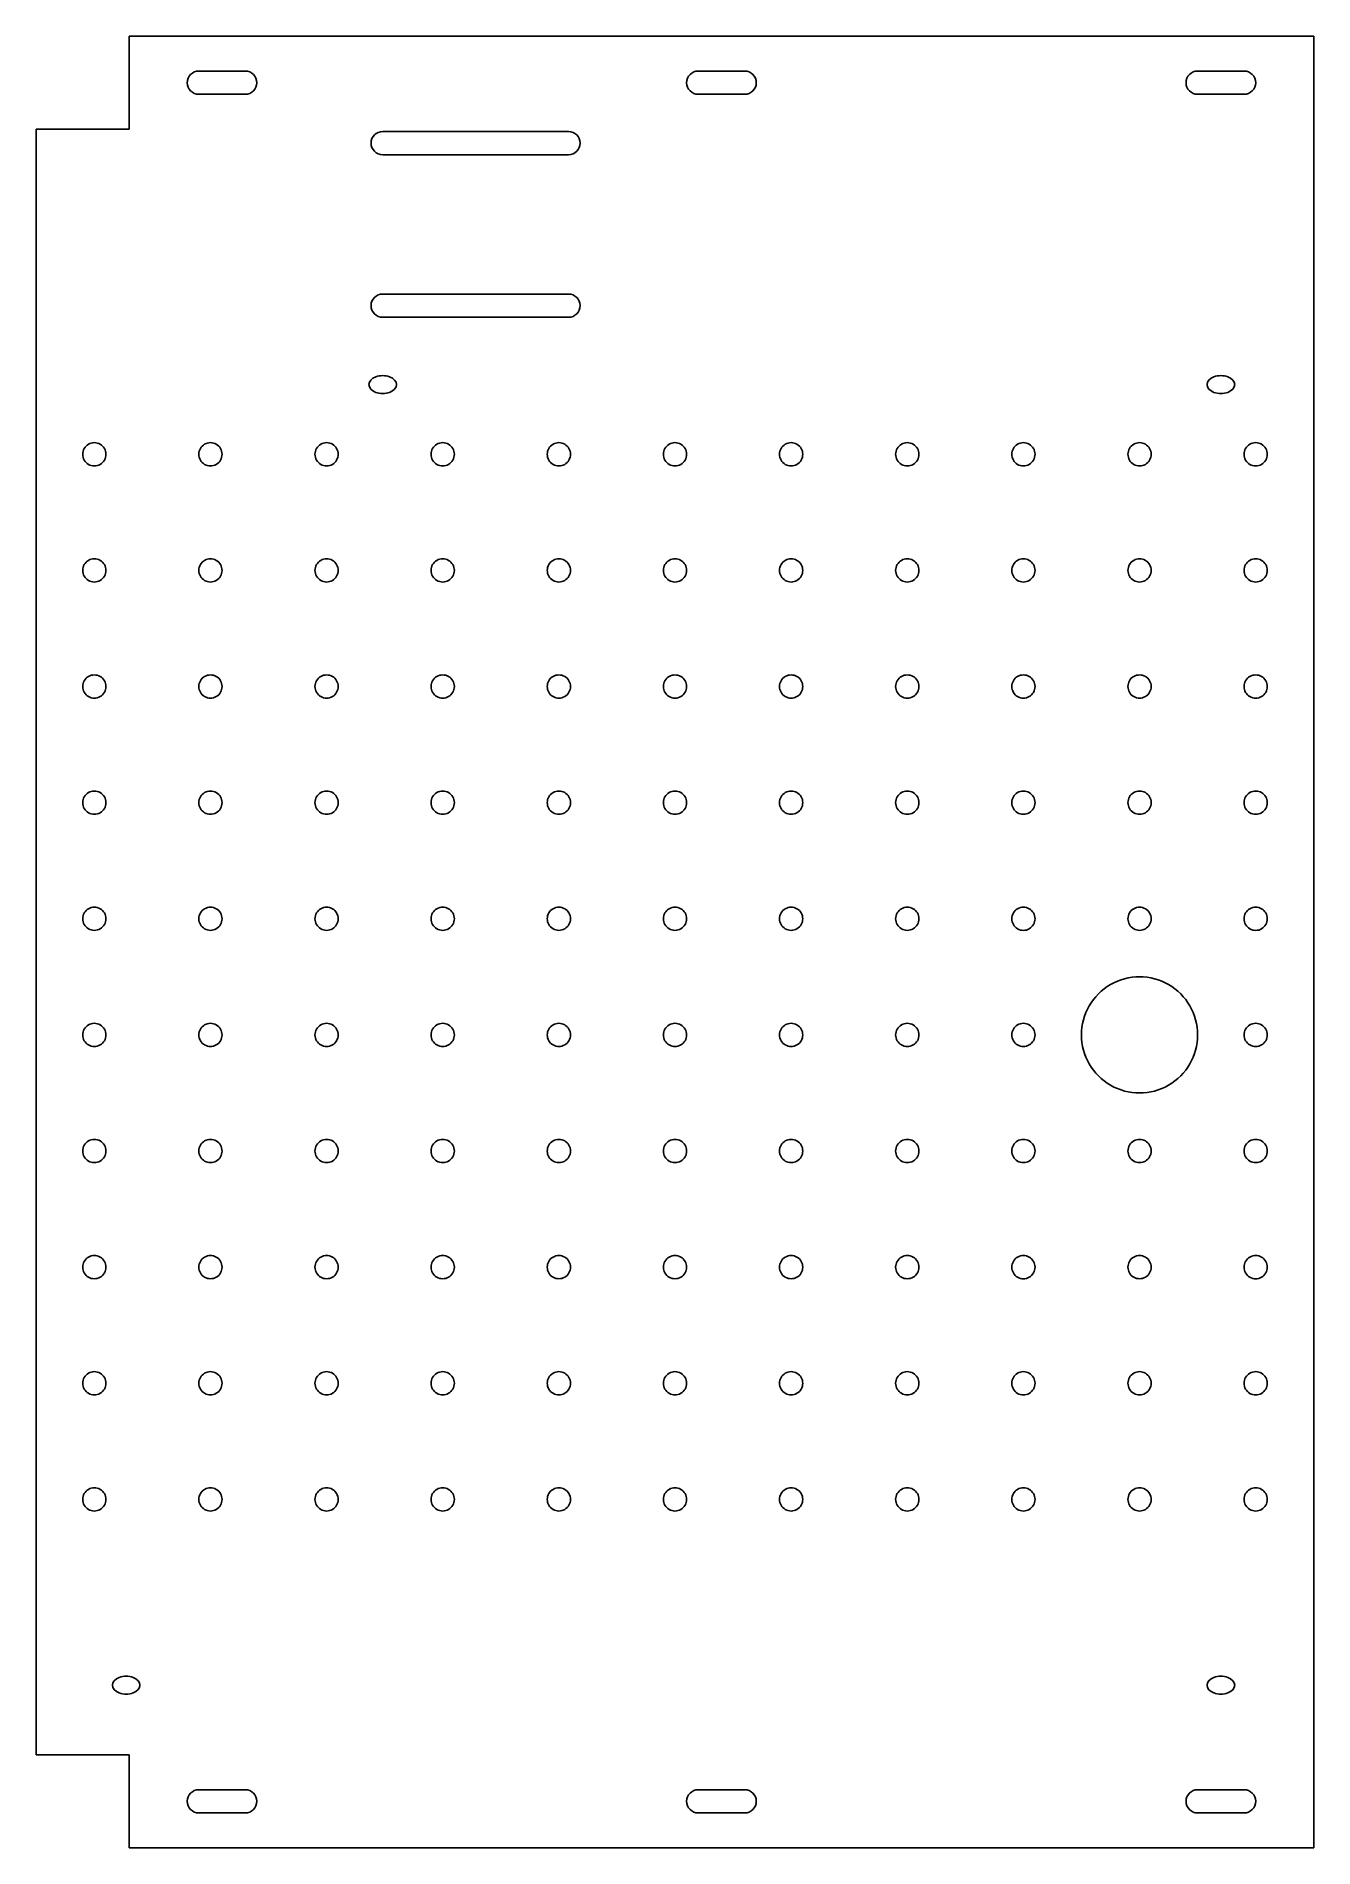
# Model space of a CAD drawing. Extents: x -101 to 174, y 50 to 440.
import ezdxf

# ---------------------------------------------------------------- set-up
doc = ezdxf.new("R2010")
doc.units = 0
doc.layers.add('Layer_1', color=7, linetype='CONTINUOUS')

msp = doc.modelspace()

# ---------------------------------------------------------------- linework, layer by layer
at = {"layer": 'Layer_1', "color": 7}
for p, q in [((-81.39679, 419.54816), (-81.39679, 439.54816)), ((-81.39679, 439.54816), (173.60321, 439.54816)), ((173.60321, 439.54816), (173.60321, 49.54817)), ((-56.396791, 432.04817), (-66.396792, 432.04817)), ((41.103209, 432.04817), (51.103207, 432.04817)), ((148.60321, 432.04817), (158.60321, 432.04817)), ((-66.396792, 427.04817), (-56.396791, 427.04817)), ((-66.396792, 427.04817), (-66.396792, 427.04817)), ((51.103207, 427.04817), (41.103209, 427.04817)), ((158.60321, 427.04817), (148.60321, 427.04817)), ((-101.39679, 69.54818), (-101.39679, 419.54816)), ((-101.39679, 419.54816), (-81.39679, 419.54816)), ((-26.821351, 419.04817), (13.178648, 419.04817)), ((13.178648, 414.04817), (-26.821351, 414.04817)), ((13.178648, 384.048165), (-26.821351, 384.048165)), ((13.178648, 384.048165), (13.178648, 384.048165)), ((-26.821351, 379.048167), (13.178648, 379.048167)), ((-23.846353, 364.548166), (-23.846353, 364.548166)), ((156.57821, 364.548166), (156.57821, 364.548166)), ((-86.39679, 349.548166), (-86.39679, 349.548166)), ((-61.396791, 349.548166), (-61.396791, 349.548166)), ((-36.396791, 349.548166), (-36.396791, 349.548166)), ((-11.396791, 349.548166), (-11.396791, 349.548166)), ((13.603209, 349.548166), (13.603209, 349.548166)), ((38.603209, 349.548166), (38.603209, 349.548166)), ((63.603209, 349.548166), (63.603209, 349.548166)), ((88.603209, 349.548166), (88.603209, 349.548166)), ((113.60321, 349.548166), (113.60321, 349.548166)), ((138.60321, 349.548166), (138.60321, 349.548166)), ((163.60321, 349.548166), (163.60321, 349.548166)), ((-86.39679, 324.548166), (-86.39679, 324.548166)), ((-61.396791, 324.548166), (-61.396791, 324.548166)), ((-36.396791, 324.548166), (-36.396791, 324.548166)), ((-11.396791, 324.548166), (-11.396791, 324.548166)), ((13.603209, 324.548166), (13.603209, 324.548166)), ((38.603209, 324.548166), (38.603209, 324.548166)), ((63.603209, 324.548166), (63.603209, 324.548166)), ((88.603209, 324.548166), (88.603209, 324.548166)), ((113.60321, 324.548166), (113.60321, 324.548166)), ((138.60321, 324.548166), (138.60321, 324.548166)), ((163.60321, 324.548166), (163.60321, 324.548166)), ((-86.39679, 299.548168), (-86.39679, 299.548168)), ((-61.396791, 299.548168), (-61.396791, 299.548168)), ((-36.396791, 299.548168), (-36.396791, 299.548168)), ((-11.396791, 299.548168), (-11.396791, 299.548168)), ((13.603209, 299.548168), (13.603209, 299.548168)), ((38.603209, 299.548168), (38.603209, 299.548168)), ((63.603209, 299.548168), (63.603209, 299.548168)), ((88.603209, 299.548168), (88.603209, 299.548168)), ((113.60321, 299.548168), (113.60321, 299.548168)), ((138.60321, 299.548168), (138.60321, 299.548168)), ((163.60321, 299.548168), (163.60321, 299.548168)), ((-86.39679, 274.548168), (-86.39679, 274.548168)), ((-61.396791, 274.548168), (-61.396791, 274.548168)), ((-36.396791, 274.548168), (-36.396791, 274.548168)), ((-11.396791, 274.548168), (-11.396791, 274.548168)), ((13.603209, 274.548168), (13.603209, 274.548168)), ((38.603209, 274.548168), (38.603209, 274.548168)), ((63.603209, 274.548168), (63.603209, 274.548168)), ((88.603209, 274.548168), (88.603209, 274.548168)), ((113.60321, 274.548168), (113.60321, 274.548168)), ((138.60321, 274.548168), (138.60321, 274.548168)), ((163.60321, 274.548168), (163.60321, 274.548168)), ((-86.39679, 249.548168), (-86.39679, 249.548168)), ((-61.396791, 249.548168), (-61.396791, 249.548168)), ((-36.396791, 249.548168), (-36.396791, 249.548168)), ((-11.396791, 249.548168), (-11.396791, 249.548168)), ((13.603209, 249.548168), (13.603209, 249.548168)), ((38.603209, 249.548168), (38.603209, 249.548168)), ((63.603209, 249.548168), (63.603209, 249.548168)), ((88.603209, 249.548168), (88.603209, 249.548168)), ((113.60321, 249.548168), (113.60321, 249.548168)), ((138.60321, 249.548168), (138.60321, 249.548168)), ((163.60321, 249.548168), (163.60321, 249.548168)), ((-86.39679, 224.548168), (-86.39679, 224.548168)), ((-61.396791, 224.548168), (-61.396791, 224.548168)), ((-36.396791, 224.548168), (-36.396791, 224.548168)), ((-11.396791, 224.548168), (-11.396791, 224.548168)), ((13.603209, 224.548168), (13.603209, 224.548168)), ((38.603209, 224.548168), (38.603209, 224.548168)), ((63.603209, 224.548168), (63.603209, 224.548168)), ((88.603209, 224.548168), (88.603209, 224.548168)), ((113.60321, 224.548168), (113.60321, 224.548168)), ((148.60321, 224.548168), (148.60321, 224.548168)), ((163.60321, 224.548168), (163.60321, 224.548168)), ((-86.39679, 199.548168), (-86.39679, 199.548168)), ((-61.396791, 199.548168), (-61.396791, 199.548168)), ((-36.396791, 199.548168), (-36.396791, 199.548168)), ((-11.396791, 199.548168), (-11.396791, 199.548168)), ((13.603209, 199.548168), (13.603209, 199.548168)), ((38.603209, 199.548168), (38.603209, 199.548168)), ((63.603209, 199.548168), (63.603209, 199.548168)), ((88.603209, 199.548168), (88.603209, 199.548168)), ((113.60321, 199.548168), (113.60321, 199.548168)), ((138.60321, 199.548168), (138.60321, 199.548168)), ((163.60321, 199.548168), (163.60321, 199.548168)), ((-86.39679, 174.54817), (-86.39679, 174.54817)), ((-61.396791, 174.54817), (-61.396791, 174.54817)), ((-36.396791, 174.54817), (-36.396791, 174.54817)), ((-11.396791, 174.54817), (-11.396791, 174.54817)), ((13.603209, 174.54817), (13.603209, 174.54817)), ((38.603209, 174.54817), (38.603209, 174.54817)), ((63.603209, 174.54817), (63.603209, 174.54817)), ((88.603209, 174.54817), (88.603209, 174.54817)), ((113.60321, 174.54817), (113.60321, 174.54817)), ((138.60321, 174.54817), (138.60321, 174.54817)), ((163.60321, 174.54817), (163.60321, 174.54817)), ((-86.39679, 149.54817), (-86.39679, 149.54817)), ((-61.396791, 149.54817), (-61.396791, 149.54817)), ((-36.396791, 149.54817), (-36.396791, 149.54817)), ((-11.396791, 149.54817), (-11.396791, 149.54817)), ((13.603209, 149.54817), (13.603209, 149.54817)), ((38.603209, 149.54817), (38.603209, 149.54817)), ((63.603209, 149.54817), (63.603209, 149.54817)), ((88.603209, 149.54817), (88.603209, 149.54817)), ((113.60321, 149.54817), (113.60321, 149.54817)), ((138.60321, 149.54817), (138.60321, 149.54817)), ((163.60321, 149.54817), (163.60321, 149.54817)), ((-86.39679, 124.54817), (-86.39679, 124.54817)), ((-61.396791, 124.54817), (-61.396791, 124.54817)), ((-36.396791, 124.54817), (-36.396791, 124.54817)), ((-11.396791, 124.54817), (-11.396791, 124.54817)), ((13.603209, 124.54817), (13.603209, 124.54817)), ((38.603209, 124.54817), (38.603209, 124.54817)), ((63.603209, 124.54817), (63.603209, 124.54817)), ((88.603209, 124.54817), (88.603209, 124.54817)), ((113.60321, 124.54817), (113.60321, 124.54817)), ((138.60321, 124.54817), (138.60321, 124.54817)), ((163.60321, 124.54817), (163.60321, 124.54817)), ((-79.065184, 84.54817), (-79.065184, 84.54817)), ((156.57821, 84.54817), (156.57821, 84.54817)), ((-81.39679, 69.54818), (-101.39679, 69.54818)), ((-81.39679, 49.54817), (-81.39679, 69.54818)), ((-66.396792, 62.04817), (-56.396791, 62.04817)), ((51.103207, 62.04817), (41.103209, 62.04817)), ((158.60321, 62.04817), (148.60321, 62.04817)), ((-56.396791, 57.04818), (-66.396792, 57.04818)), ((41.103209, 57.04818), (51.103207, 57.04818)), ((41.103209, 57.04818), (41.103209, 57.04818)), ((148.60321, 57.04818), (158.60321, 57.04818)), ((148.60321, 57.04818), (148.60321, 57.04818)), ((173.60321, 49.54817), (-81.39679, 49.54817))]:
    msp.add_line(p, q, dxfattribs=at)
for points in [[(-66.396792, 432.04817), (-67.777026, 432.047494), (-68.895568, 430.928404), (-68.895568, 429.54817)], [(-68.895568, 429.54817), (-68.895568, 428.167936), (-67.777026, 427.048846), (-66.396792, 427.04817)], [(-53.898015, 429.54817), (-53.898015, 430.928404), (-55.016557, 432.047494), (-56.396791, 432.04817)], [(-56.396791, 427.04817), (-55.016557, 427.048846), (-53.898015, 428.167936), (-53.898015, 429.54817)], [(38.604433, 429.54817), (38.604433, 430.928404), (39.722975, 432.047494), (41.103209, 432.04817)], [(41.103209, 427.04817), (39.722975, 427.048846), (38.604433, 428.167936), (38.604433, 429.54817)], [(51.103207, 432.04817), (52.483441, 432.047494), (53.601983, 430.928404), (53.601983, 429.54817)], [(53.601983, 429.54817), (53.601983, 428.167936), (52.483441, 427.048846), (51.103207, 427.04817)], [(146.104434, 429.54817), (146.104434, 430.928404), (147.222976, 432.047494), (148.60321, 432.04817)], [(148.60321, 427.04817), (147.222976, 427.048846), (146.104434, 428.167936), (146.104434, 429.54817)], [(158.60321, 432.04817), (159.983444, 432.047494), (161.101986, 430.928404), (161.101986, 429.54817)], [(161.101986, 429.54817), (161.101986, 428.167936), (159.983444, 427.048846), (158.60321, 427.04817)], [(-29.320127, 416.54817), (-29.320127, 417.928404), (-28.201585, 419.047494), (-26.821351, 419.04817)], [(13.178648, 419.04817), (14.558882, 419.047494), (15.677424, 417.928404), (15.677424, 416.54817)], [(-26.821351, 414.04817), (-28.201585, 414.048846), (-29.320127, 415.167936), (-29.320127, 416.54817)], [(15.677424, 416.54817), (15.677424, 415.167936), (14.558882, 414.048846), (13.178648, 414.04817)], [(-26.821351, 384.048165), (-28.201189, 384.046931), (-29.319115, 382.928005), (-29.319115, 381.548166)], [(15.676412, 381.548166), (15.676412, 382.928005), (14.558486, 384.046931), (13.178648, 384.048165)], [(-29.319115, 381.548166), (-29.319115, 380.168327), (-28.201189, 379.049401), (-26.821351, 379.048167)], [(13.178648, 379.048167), (14.558486, 379.049401), (15.676412, 380.168327), (15.676412, 381.548166)], [(-28.309796, 366.217029), (-29.230744, 365.872691), (-29.797519, 365.236406), (-29.796349, 364.548166)], [(-29.796349, 364.548166), (-29.797519, 363.859926), (-29.230744, 363.223641), (-28.309796, 362.879303)], [(-25.332906, 366.217029), (-26.253855, 366.561368), (-27.388847, 366.561368), (-28.309796, 366.217029)], [(-28.309796, 362.879303), (-27.388847, 362.534964), (-26.253855, 362.534964), (-25.332906, 362.879303)], [(-23.846353, 364.548166), (-23.845183, 365.236406), (-24.411958, 365.872691), (-25.332906, 366.217029)], [(-25.332906, 362.879303), (-24.411958, 363.223641), (-23.845183, 363.859926), (-23.846353, 364.548166)], [(152.115121, 366.216366), (151.194353, 365.872204), (150.627481, 365.236217), (150.62821, 364.548166)], [(150.62821, 364.548166), (150.627481, 363.860115), (151.194353, 363.224128), (152.115121, 362.879966)], [(155.091299, 366.216366), (154.170532, 366.560527), (153.035888, 366.560527), (152.115121, 366.216366)], [(152.115121, 362.879966), (153.035888, 362.535805), (154.170532, 362.535805), (155.091299, 362.879966)], [(156.57821, 364.548166), (156.578939, 365.236217), (156.012067, 365.872204), (155.091299, 366.216366)], [(155.091299, 362.879966), (156.012067, 363.224128), (156.578939, 363.860115), (156.57821, 364.548166)], [(-90.14679, 351.71323), (-90.920293, 351.266648), (-91.39679, 350.44133), (-91.39679, 349.548166)], [(-87.64679, 351.71323), (-88.420293, 352.159811), (-89.373287, 352.159811), (-90.14679, 351.71323)], [(-86.39679, 349.548166), (-86.39679, 350.44133), (-86.873287, 351.266648), (-87.64679, 351.71323)], [(-65.146792, 351.71323), (-65.920295, 351.266648), (-66.396792, 350.44133), (-66.396792, 349.548166)], [(-62.646791, 351.71323), (-63.420294, 352.159812), (-64.373289, 352.159812), (-65.146792, 351.71323)], [(-61.396791, 349.548166), (-61.396791, 350.44133), (-61.873288, 351.266648), (-62.646791, 351.71323)], [(-40.146792, 351.71323), (-40.920295, 351.266648), (-41.396792, 350.44133), (-41.396792, 349.548166)], [(-37.646791, 351.71323), (-38.420294, 352.159812), (-39.373289, 352.159812), (-40.146792, 351.71323)], [(-36.396791, 349.548166), (-36.396791, 350.44133), (-36.873288, 351.266648), (-37.646791, 351.71323)], [(-15.146792, 351.71323), (-15.920295, 351.266648), (-16.396792, 350.44133), (-16.396792, 349.548166)], [(-12.646791, 351.71323), (-13.420294, 352.159812), (-14.373289, 352.159812), (-15.146792, 351.71323)], [(-11.396791, 349.548166), (-11.396791, 350.44133), (-11.873288, 351.266648), (-12.646791, 351.71323)], [(9.853208, 351.71323), (9.079706, 351.266648), (8.603208, 350.44133), (8.603208, 349.548166)], [(12.353209, 351.71323), (11.579706, 352.159812), (10.626711, 352.159812), (9.853208, 351.71323)], [(13.603209, 349.548166), (13.603209, 350.44133), (13.126712, 351.266648), (12.353209, 351.71323)], [(34.853208, 351.71323), (34.079705, 351.266648), (33.603208, 350.44133), (33.603208, 349.548166)], [(37.353209, 351.71323), (36.579706, 352.159812), (35.626711, 352.159812), (34.853208, 351.71323)], [(38.603209, 349.548166), (38.603209, 350.44133), (38.126712, 351.266648), (37.353209, 351.71323)], [(59.853208, 351.71323), (59.079705, 351.266648), (58.603208, 350.44133), (58.603208, 349.548166)], [(62.353209, 351.71323), (61.579706, 352.159812), (60.626711, 352.159812), (59.853208, 351.71323)], [(63.603209, 349.548166), (63.603209, 350.44133), (63.126712, 351.266648), (62.353209, 351.71323)], [(84.853208, 351.71323), (84.079705, 351.266648), (83.603208, 350.44133), (83.603208, 349.548166)], [(87.353209, 351.71323), (86.579706, 352.159812), (85.626711, 352.159812), (84.853208, 351.71323)], [(88.603209, 349.548166), (88.603209, 350.44133), (88.126712, 351.266648), (87.353209, 351.71323)], [(109.852856, 351.71425), (109.079174, 351.267396), (108.602772, 350.441622), (108.60321, 349.548166)], [(112.353564, 351.71425), (111.579881, 352.161105), (110.626539, 352.161105), (109.852856, 351.71425)], [(113.60321, 349.548166), (113.603648, 350.441622), (113.127246, 351.267396), (112.353564, 351.71425)], [(134.85321, 351.71323), (134.079707, 351.266648), (133.60321, 350.44133), (133.60321, 349.548166)], [(137.35321, 351.71323), (136.579707, 352.159811), (135.626713, 352.159811), (134.85321, 351.71323)], [(138.60321, 349.548166), (138.60321, 350.44133), (138.126713, 351.266648), (137.35321, 351.71323)], [(159.852856, 351.71425), (159.079174, 351.267396), (158.602772, 350.441622), (158.60321, 349.548166)], [(162.353564, 351.71425), (161.579881, 352.161105), (160.626539, 352.161105), (159.852856, 351.71425)], [(163.60321, 349.548166), (163.603648, 350.441622), (163.127246, 351.267396), (162.353564, 351.71425)], [(-91.39679, 349.548166), (-91.39679, 348.655002), (-90.920293, 347.829684), (-90.14679, 347.383102)], [(-90.14679, 347.383102), (-89.373287, 346.936521), (-88.420293, 346.936521), (-87.64679, 347.383102)], [(-87.64679, 347.383102), (-86.873287, 347.829684), (-86.39679, 348.655002), (-86.39679, 349.548166)], [(-66.396792, 349.548166), (-66.396792, 348.655002), (-65.920295, 347.829684), (-65.146792, 347.383102)], [(-65.146792, 347.383102), (-64.373289, 346.93652), (-63.420294, 346.93652), (-62.646791, 347.383102)], [(-62.646791, 347.383102), (-61.873288, 347.829684), (-61.396791, 348.655002), (-61.396791, 349.548166)], [(-41.396792, 349.548166), (-41.396792, 348.655002), (-40.920295, 347.829684), (-40.146792, 347.383102)], [(-40.146792, 347.383102), (-39.373289, 346.93652), (-38.420294, 346.93652), (-37.646791, 347.383102)], [(-37.646791, 347.383102), (-36.873288, 347.829684), (-36.396791, 348.655002), (-36.396791, 349.548166)], [(-16.396792, 349.548166), (-16.396792, 348.655002), (-15.920295, 347.829684), (-15.146792, 347.383102)], [(-15.146792, 347.383102), (-14.373289, 346.93652), (-13.420294, 346.93652), (-12.646791, 347.383102)], [(-12.646791, 347.383102), (-11.873288, 347.829684), (-11.396791, 348.655002), (-11.396791, 349.548166)], [(8.603208, 349.548166), (8.603208, 348.655002), (9.079706, 347.829684), (9.853208, 347.383102)], [(9.853208, 347.383102), (10.626711, 346.93652), (11.579706, 346.93652), (12.353209, 347.383102)], [(12.353209, 347.383102), (13.126712, 347.829684), (13.603209, 348.655002), (13.603209, 349.548166)], [(33.603208, 349.548166), (33.603208, 348.655002), (34.079705, 347.829684), (34.853208, 347.383102)], [(34.853208, 347.383102), (35.626711, 346.93652), (36.579706, 346.93652), (37.353209, 347.383102)], [(37.353209, 347.383102), (38.126712, 347.829684), (38.603209, 348.655002), (38.603209, 349.548166)], [(58.603208, 349.548166), (58.603208, 348.655002), (59.079705, 347.829684), (59.853208, 347.383102)], [(59.853208, 347.383102), (60.626711, 346.93652), (61.579706, 346.93652), (62.353209, 347.383102)], [(62.353209, 347.383102), (63.126712, 347.829684), (63.603209, 348.655002), (63.603209, 349.548166)], [(83.603208, 349.548166), (83.603208, 348.655002), (84.079705, 347.829684), (84.853208, 347.383102)], [(84.853208, 347.383102), (85.626711, 346.93652), (86.579706, 346.93652), (87.353209, 347.383102)], [(87.353209, 347.383102), (88.126712, 347.829684), (88.603209, 348.655002), (88.603209, 349.548166)], [(108.60321, 349.548166), (108.602772, 348.65471), (109.079174, 347.828936), (109.852856, 347.382082)], [(109.852856, 347.382082), (110.626539, 346.935227), (111.579881, 346.935227), (112.353564, 347.382082)], [(112.353564, 347.382082), (113.127246, 347.828936), (113.603648, 348.65471), (113.60321, 349.548166)], [(133.60321, 349.548166), (133.60321, 348.655002), (134.079707, 347.829684), (134.85321, 347.383102)], [(134.85321, 347.383102), (135.626713, 346.936521), (136.579707, 346.936521), (137.35321, 347.383102)], [(137.35321, 347.383102), (138.126713, 347.829684), (138.60321, 348.655002), (138.60321, 349.548166)], [(158.60321, 349.548166), (158.602772, 348.65471), (159.079174, 347.828936), (159.852856, 347.382082)], [(159.852856, 347.382082), (160.626539, 346.935227), (161.579881, 346.935227), (162.353564, 347.382082)], [(162.353564, 347.382082), (163.127246, 347.828936), (163.603648, 348.65471), (163.60321, 349.548166)], [(-90.14679, 326.71323), (-90.920293, 326.266648), (-91.39679, 325.44133), (-91.39679, 324.548166)], [(-91.39679, 324.548166), (-91.39679, 323.655002), (-90.920293, 322.829684), (-90.14679, 322.383102)], [(-87.64679, 326.71323), (-88.420293, 327.159811), (-89.373287, 327.159811), (-90.14679, 326.71323)], [(-86.39679, 324.548166), (-86.39679, 325.44133), (-86.873287, 326.266648), (-87.64679, 326.71323)], [(-87.64679, 322.383102), (-86.873287, 322.829684), (-86.39679, 323.655002), (-86.39679, 324.548166)], [(-65.146792, 326.71323), (-65.920295, 326.266648), (-66.396792, 325.44133), (-66.396792, 324.548166)], [(-66.396792, 324.548166), (-66.396792, 323.655002), (-65.920295, 322.829684), (-65.146792, 322.383102)], [(-62.646791, 326.71323), (-63.420294, 327.159812), (-64.373289, 327.159812), (-65.146792, 326.71323)], [(-61.396791, 324.548166), (-61.396791, 325.44133), (-61.873288, 326.266648), (-62.646791, 326.71323)], [(-62.646791, 322.383102), (-61.873288, 322.829684), (-61.396791, 323.655002), (-61.396791, 324.548166)], [(-40.146792, 326.71323), (-40.920295, 326.266648), (-41.396792, 325.44133), (-41.396792, 324.548166)], [(-41.396792, 324.548166), (-41.396792, 323.655002), (-40.920295, 322.829684), (-40.146792, 322.383102)], [(-37.646791, 326.71323), (-38.420294, 327.159812), (-39.373289, 327.159812), (-40.146792, 326.71323)], [(-36.396791, 324.548166), (-36.396791, 325.44133), (-36.873288, 326.266648), (-37.646791, 326.71323)], [(-37.646791, 322.383102), (-36.873288, 322.829684), (-36.396791, 323.655002), (-36.396791, 324.548166)], [(-15.146792, 326.71323), (-15.920295, 326.266648), (-16.396792, 325.44133), (-16.396792, 324.548166)], [(-16.396792, 324.548166), (-16.396792, 323.655002), (-15.920295, 322.829684), (-15.146792, 322.383102)], [(-12.646791, 326.71323), (-13.420294, 327.159812), (-14.373289, 327.159812), (-15.146792, 326.71323)], [(-11.396791, 324.548166), (-11.396791, 325.44133), (-11.873288, 326.266648), (-12.646791, 326.71323)], [(-12.646791, 322.383102), (-11.873288, 322.829684), (-11.396791, 323.655002), (-11.396791, 324.548166)], [(9.853208, 326.71323), (9.079706, 326.266648), (8.603208, 325.44133), (8.603208, 324.548166)], [(8.603208, 324.548166), (8.603208, 323.655002), (9.079706, 322.829684), (9.853208, 322.383102)], [(12.353209, 326.71323), (11.579706, 327.159812), (10.626711, 327.159812), (9.853208, 326.71323)], [(13.603209, 324.548166), (13.603209, 325.44133), (13.126712, 326.266648), (12.353209, 326.71323)], [(12.353209, 322.383102), (13.126712, 322.829684), (13.603209, 323.655002), (13.603209, 324.548166)], [(34.853208, 326.71323), (34.079705, 326.266648), (33.603208, 325.44133), (33.603208, 324.548166)], [(33.603208, 324.548166), (33.603208, 323.655002), (34.079705, 322.829684), (34.853208, 322.383102)], [(37.353209, 326.71323), (36.579706, 327.159812), (35.626711, 327.159812), (34.853208, 326.71323)], [(38.603209, 324.548166), (38.603209, 325.44133), (38.126712, 326.266648), (37.353209, 326.71323)], [(37.353209, 322.383102), (38.126712, 322.829684), (38.603209, 323.655002), (38.603209, 324.548166)], [(59.853208, 326.71323), (59.079705, 326.266648), (58.603208, 325.44133), (58.603208, 324.548166)], [(58.603208, 324.548166), (58.603208, 323.655002), (59.079705, 322.829684), (59.853208, 322.383102)], [(62.353209, 326.71323), (61.579706, 327.159812), (60.626711, 327.159812), (59.853208, 326.71323)], [(63.603209, 324.548166), (63.603209, 325.44133), (63.126712, 326.266648), (62.353209, 326.71323)], [(62.353209, 322.383102), (63.126712, 322.829684), (63.603209, 323.655002), (63.603209, 324.548166)], [(84.853208, 326.71323), (84.079705, 326.266648), (83.603208, 325.44133), (83.603208, 324.548166)], [(83.603208, 324.548166), (83.603208, 323.655002), (84.079705, 322.829684), (84.853208, 322.383102)], [(87.353209, 326.71323), (86.579706, 327.159812), (85.626711, 327.159812), (84.853208, 326.71323)], [(88.603209, 324.548166), (88.603209, 325.44133), (88.126712, 326.266648), (87.353209, 326.71323)], [(87.353209, 322.383102), (88.126712, 322.829684), (88.603209, 323.655002), (88.603209, 324.548166)], [(109.852856, 326.71425), (109.079174, 326.267396), (108.602772, 325.441622), (108.60321, 324.548166)], [(108.60321, 324.548166), (108.602772, 323.65471), (109.079174, 322.828936), (109.852856, 322.382082)], [(112.353564, 326.71425), (111.579881, 327.161105), (110.626539, 327.161105), (109.852856, 326.71425)], [(113.60321, 324.548166), (113.603648, 325.441622), (113.127246, 326.267396), (112.353564, 326.71425)], [(112.353564, 322.382082), (113.127246, 322.828936), (113.603648, 323.65471), (113.60321, 324.548166)], [(134.85321, 326.71323), (134.079707, 326.266648), (133.60321, 325.44133), (133.60321, 324.548166)], [(133.60321, 324.548166), (133.60321, 323.655002), (134.079707, 322.829684), (134.85321, 322.383102)], [(137.35321, 326.71323), (136.579707, 327.159811), (135.626713, 327.159811), (134.85321, 326.71323)], [(138.60321, 324.548166), (138.60321, 325.44133), (138.126713, 326.266648), (137.35321, 326.71323)], [(137.35321, 322.383102), (138.126713, 322.829684), (138.60321, 323.655002), (138.60321, 324.548166)], [(159.852856, 326.71425), (159.079174, 326.267396), (158.602772, 325.441622), (158.60321, 324.548166)], [(158.60321, 324.548166), (158.602772, 323.65471), (159.079174, 322.828936), (159.852856, 322.382082)], [(162.353564, 326.71425), (161.579881, 327.161105), (160.626539, 327.161105), (159.852856, 326.71425)], [(163.60321, 324.548166), (163.603648, 325.441622), (163.127246, 326.267396), (162.353564, 326.71425)], [(162.353564, 322.382082), (163.127246, 322.828936), (163.603648, 323.65471), (163.60321, 324.548166)], [(-90.14679, 322.383102), (-89.373287, 321.936521), (-88.420293, 321.936521), (-87.64679, 322.383102)], [(-65.146792, 322.383102), (-64.373289, 321.93652), (-63.420294, 321.93652), (-62.646791, 322.383102)], [(-40.146792, 322.383102), (-39.373289, 321.93652), (-38.420294, 321.93652), (-37.646791, 322.383102)], [(-15.146792, 322.383102), (-14.373289, 321.93652), (-13.420294, 321.93652), (-12.646791, 322.383102)], [(9.853208, 322.383102), (10.626711, 321.93652), (11.579706, 321.93652), (12.353209, 322.383102)], [(34.853208, 322.383102), (35.626711, 321.93652), (36.579706, 321.93652), (37.353209, 322.383102)], [(59.853208, 322.383102), (60.626711, 321.93652), (61.579706, 321.93652), (62.353209, 322.383102)], [(84.853208, 322.383102), (85.626711, 321.93652), (86.579706, 321.93652), (87.353209, 322.383102)], [(109.852856, 322.382082), (110.626539, 321.935227), (111.579881, 321.935227), (112.353564, 322.382082)], [(134.85321, 322.383102), (135.626713, 321.936521), (136.579707, 321.936521), (137.35321, 322.383102)], [(159.852856, 322.382082), (160.626539, 321.935227), (161.579881, 321.935227), (162.353564, 322.382082)], [(-90.14679, 301.713232), (-90.920293, 301.26665), (-91.39679, 300.441332), (-91.39679, 299.548168)], [(-87.64679, 301.713232), (-88.420293, 302.159813), (-89.373287, 302.159813), (-90.14679, 301.713232)], [(-86.39679, 299.548168), (-86.39679, 300.441332), (-86.873287, 301.26665), (-87.64679, 301.713232)], [(-65.146792, 301.713232), (-65.920295, 301.26665), (-66.396792, 300.441332), (-66.396792, 299.548168)], [(-62.646791, 301.713232), (-63.420294, 302.159814), (-64.373289, 302.159814), (-65.146792, 301.713232)], [(-61.396791, 299.548168), (-61.396791, 300.441332), (-61.873288, 301.26665), (-62.646791, 301.713232)], [(-40.146792, 301.713232), (-40.920295, 301.26665), (-41.396792, 300.441332), (-41.396792, 299.548168)], [(-37.646791, 301.713232), (-38.420294, 302.159814), (-39.373289, 302.159814), (-40.146792, 301.713232)], [(-36.396791, 299.548168), (-36.396791, 300.441332), (-36.873288, 301.26665), (-37.646791, 301.713232)], [(-15.146792, 301.713232), (-15.920295, 301.26665), (-16.396792, 300.441332), (-16.396792, 299.548168)], [(-12.646791, 301.713232), (-13.420294, 302.159814), (-14.373289, 302.159814), (-15.146792, 301.713232)], [(-11.396791, 299.548168), (-11.396791, 300.441332), (-11.873288, 301.26665), (-12.646791, 301.713232)], [(9.853208, 301.713232), (9.079706, 301.26665), (8.603208, 300.441332), (8.603208, 299.548168)], [(12.353209, 301.713232), (11.579706, 302.159814), (10.626711, 302.159814), (9.853208, 301.713232)], [(13.603209, 299.548168), (13.603209, 300.441332), (13.126712, 301.26665), (12.353209, 301.713232)], [(34.853208, 301.713232), (34.079705, 301.26665), (33.603208, 300.441332), (33.603208, 299.548168)], [(37.353209, 301.713232), (36.579706, 302.159814), (35.626711, 302.159814), (34.853208, 301.713232)], [(38.603209, 299.548168), (38.603209, 300.441332), (38.126712, 301.26665), (37.353209, 301.713232)], [(59.853208, 301.713232), (59.079705, 301.26665), (58.603208, 300.441332), (58.603208, 299.548168)], [(62.353209, 301.713232), (61.579706, 302.159814), (60.626711, 302.159814), (59.853208, 301.713232)], [(63.603209, 299.548168), (63.603209, 300.441332), (63.126712, 301.26665), (62.353209, 301.713232)], [(84.853208, 301.713232), (84.079705, 301.26665), (83.603208, 300.441332), (83.603208, 299.548168)], [(87.353209, 301.713232), (86.579706, 302.159814), (85.626711, 302.159814), (84.853208, 301.713232)], [(88.603209, 299.548168), (88.603209, 300.441332), (88.126712, 301.26665), (87.353209, 301.713232)], [(109.852856, 301.714252), (109.079174, 301.267398), (108.602772, 300.441624), (108.60321, 299.548168)], [(112.353564, 301.714252), (111.579881, 302.161107), (110.626539, 302.161107), (109.852856, 301.714252)], [(113.60321, 299.548168), (113.603648, 300.441624), (113.127246, 301.267398), (112.353564, 301.714252)], [(134.85321, 301.713232), (134.079707, 301.26665), (133.60321, 300.441332), (133.60321, 299.548168)], [(137.35321, 301.713232), (136.579707, 302.159813), (135.626713, 302.159813), (134.85321, 301.713232)], [(138.60321, 299.548168), (138.60321, 300.441332), (138.126713, 301.26665), (137.35321, 301.713232)], [(159.852856, 301.714252), (159.079174, 301.267398), (158.602772, 300.441624), (158.60321, 299.548168)], [(162.353564, 301.714252), (161.579881, 302.161107), (160.626539, 302.161107), (159.852856, 301.714252)], [(163.60321, 299.548168), (163.603648, 300.441624), (163.127246, 301.267398), (162.353564, 301.714252)], [(-91.39679, 299.548168), (-91.39679, 298.655004), (-90.920293, 297.829686), (-90.14679, 297.383104)], [(-90.14679, 297.383104), (-89.373287, 296.936523), (-88.420293, 296.936523), (-87.64679, 297.383104)], [(-87.64679, 297.383104), (-86.873287, 297.829686), (-86.39679, 298.655004), (-86.39679, 299.548168)], [(-66.396792, 299.548168), (-66.396792, 298.655004), (-65.920295, 297.829686), (-65.146792, 297.383104)], [(-65.146792, 297.383104), (-64.373289, 296.936522), (-63.420294, 296.936522), (-62.646791, 297.383104)], [(-62.646791, 297.383104), (-61.873288, 297.829686), (-61.396791, 298.655004), (-61.396791, 299.548168)], [(-41.396792, 299.548168), (-41.396792, 298.655004), (-40.920295, 297.829686), (-40.146792, 297.383104)], [(-40.146792, 297.383104), (-39.373289, 296.936522), (-38.420294, 296.936522), (-37.646791, 297.383104)], [(-37.646791, 297.383104), (-36.873288, 297.829686), (-36.396791, 298.655004), (-36.396791, 299.548168)], [(-16.396792, 299.548168), (-16.396792, 298.655004), (-15.920295, 297.829686), (-15.146792, 297.383104)], [(-15.146792, 297.383104), (-14.373289, 296.936522), (-13.420294, 296.936522), (-12.646791, 297.383104)], [(-12.646791, 297.383104), (-11.873288, 297.829686), (-11.396791, 298.655004), (-11.396791, 299.548168)], [(8.603208, 299.548168), (8.603208, 298.655004), (9.079706, 297.829686), (9.853208, 297.383104)], [(9.853208, 297.383104), (10.626711, 296.936522), (11.579706, 296.936522), (12.353209, 297.383104)], [(12.353209, 297.383104), (13.126712, 297.829686), (13.603209, 298.655004), (13.603209, 299.548168)], [(33.603208, 299.548168), (33.603208, 298.655004), (34.079705, 297.829686), (34.853208, 297.383104)], [(34.853208, 297.383104), (35.626711, 296.936522), (36.579706, 296.936522), (37.353209, 297.383104)], [(37.353209, 297.383104), (38.126712, 297.829686), (38.603209, 298.655004), (38.603209, 299.548168)], [(58.603208, 299.548168), (58.603208, 298.655004), (59.079705, 297.829686), (59.853208, 297.383104)], [(59.853208, 297.383104), (60.626711, 296.936522), (61.579706, 296.936522), (62.353209, 297.383104)], [(62.353209, 297.383104), (63.126712, 297.829686), (63.603209, 298.655004), (63.603209, 299.548168)], [(83.603208, 299.548168), (83.603208, 298.655004), (84.079705, 297.829686), (84.853208, 297.383104)], [(84.853208, 297.383104), (85.626711, 296.936522), (86.579706, 296.936522), (87.353209, 297.383104)], [(87.353209, 297.383104), (88.126712, 297.829686), (88.603209, 298.655004), (88.603209, 299.548168)], [(108.60321, 299.548168), (108.602772, 298.654712), (109.079174, 297.828938), (109.852856, 297.382084)], [(109.852856, 297.382084), (110.626539, 296.935229), (111.579881, 296.935229), (112.353564, 297.382084)], [(112.353564, 297.382084), (113.127246, 297.828938), (113.603648, 298.654712), (113.60321, 299.548168)], [(133.60321, 299.548168), (133.60321, 298.655004), (134.079707, 297.829686), (134.85321, 297.383104)], [(134.85321, 297.383104), (135.626713, 296.936523), (136.579707, 296.936523), (137.35321, 297.383104)], [(137.35321, 297.383104), (138.126713, 297.829686), (138.60321, 298.655004), (138.60321, 299.548168)], [(158.60321, 299.548168), (158.602772, 298.654712), (159.079174, 297.828938), (159.852856, 297.382084)], [(159.852856, 297.382084), (160.626539, 296.935229), (161.579881, 296.935229), (162.353564, 297.382084)], [(162.353564, 297.382084), (163.127246, 297.828938), (163.603648, 298.654712), (163.60321, 299.548168)], [(-87.64679, 276.713232), (-88.420293, 277.159813), (-89.373287, 277.159813), (-90.14679, 276.713232)], [(-62.646791, 276.713232), (-63.420294, 277.159814), (-64.373289, 277.159814), (-65.146792, 276.713232)], [(-37.646791, 276.713232), (-38.420294, 277.159814), (-39.373289, 277.159814), (-40.146792, 276.713232)], [(-12.646791, 276.713232), (-13.420294, 277.159814), (-14.373289, 277.159814), (-15.146792, 276.713232)], [(12.353209, 276.713232), (11.579706, 277.159814), (10.626711, 277.159814), (9.853208, 276.713232)], [(37.353209, 276.713232), (36.579706, 277.159814), (35.626711, 277.159814), (34.853208, 276.713232)], [(62.353209, 276.713232), (61.579706, 277.159814), (60.626711, 277.159814), (59.853208, 276.713232)], [(87.353209, 276.713232), (86.579706, 277.159814), (85.626711, 277.159814), (84.853208, 276.713232)], [(112.353564, 276.714252), (111.579881, 277.161107), (110.626539, 277.161107), (109.852856, 276.714252)], [(137.35321, 276.713232), (136.579707, 277.159813), (135.626713, 277.159813), (134.85321, 276.713232)], [(162.353564, 276.714252), (161.579881, 277.161107), (160.626539, 277.161107), (159.852856, 276.714252)], [(-90.14679, 276.713232), (-90.920293, 276.26665), (-91.39679, 275.441332), (-91.39679, 274.548168)], [(-91.39679, 274.548168), (-91.39679, 273.655004), (-90.920293, 272.829686), (-90.14679, 272.383104)], [(-86.39679, 274.548168), (-86.39679, 275.441332), (-86.873287, 276.26665), (-87.64679, 276.713232)], [(-87.64679, 272.383104), (-86.873287, 272.829686), (-86.39679, 273.655004), (-86.39679, 274.548168)], [(-65.146792, 276.713232), (-65.920295, 276.26665), (-66.396792, 275.441332), (-66.396792, 274.548168)], [(-66.396792, 274.548168), (-66.396792, 273.655004), (-65.920295, 272.829686), (-65.146792, 272.383104)], [(-61.396791, 274.548168), (-61.396791, 275.441332), (-61.873288, 276.26665), (-62.646791, 276.713232)], [(-62.646791, 272.383104), (-61.873288, 272.829686), (-61.396791, 273.655004), (-61.396791, 274.548168)], [(-40.146792, 276.713232), (-40.920295, 276.26665), (-41.396792, 275.441332), (-41.396792, 274.548168)], [(-41.396792, 274.548168), (-41.396792, 273.655004), (-40.920295, 272.829686), (-40.146792, 272.383104)], [(-36.396791, 274.548168), (-36.396791, 275.441332), (-36.873288, 276.26665), (-37.646791, 276.713232)], [(-37.646791, 272.383104), (-36.873288, 272.829686), (-36.396791, 273.655004), (-36.396791, 274.548168)], [(-15.146792, 276.713232), (-15.920295, 276.26665), (-16.396792, 275.441332), (-16.396792, 274.548168)], [(-16.396792, 274.548168), (-16.396792, 273.655004), (-15.920295, 272.829686), (-15.146792, 272.383104)], [(-11.396791, 274.548168), (-11.396791, 275.441332), (-11.873288, 276.26665), (-12.646791, 276.713232)], [(-12.646791, 272.383104), (-11.873288, 272.829686), (-11.396791, 273.655004), (-11.396791, 274.548168)], [(9.853208, 276.713232), (9.079706, 276.26665), (8.603208, 275.441332), (8.603208, 274.548168)], [(8.603208, 274.548168), (8.603208, 273.655004), (9.079706, 272.829686), (9.853208, 272.383104)], [(13.603209, 274.548168), (13.603209, 275.441332), (13.126712, 276.26665), (12.353209, 276.713232)], [(12.353209, 272.383104), (13.126712, 272.829686), (13.603209, 273.655004), (13.603209, 274.548168)], [(34.853208, 276.713232), (34.079705, 276.26665), (33.603208, 275.441332), (33.603208, 274.548168)], [(33.603208, 274.548168), (33.603208, 273.655004), (34.079705, 272.829686), (34.853208, 272.383104)], [(38.603209, 274.548168), (38.603209, 275.441332), (38.126712, 276.26665), (37.353209, 276.713232)], [(37.353209, 272.383104), (38.126712, 272.829686), (38.603209, 273.655004), (38.603209, 274.548168)], [(59.853208, 276.713232), (59.079705, 276.26665), (58.603208, 275.441332), (58.603208, 274.548168)], [(58.603208, 274.548168), (58.603208, 273.655004), (59.079705, 272.829686), (59.853208, 272.383104)], [(63.603209, 274.548168), (63.603209, 275.441332), (63.126712, 276.26665), (62.353209, 276.713232)], [(62.353209, 272.383104), (63.126712, 272.829686), (63.603209, 273.655004), (63.603209, 274.548168)], [(84.853208, 276.713232), (84.079705, 276.26665), (83.603208, 275.441332), (83.603208, 274.548168)], [(83.603208, 274.548168), (83.603208, 273.655004), (84.079705, 272.829686), (84.853208, 272.383104)], [(88.603209, 274.548168), (88.603209, 275.441332), (88.126712, 276.26665), (87.353209, 276.713232)], [(87.353209, 272.383104), (88.126712, 272.829686), (88.603209, 273.655004), (88.603209, 274.548168)], [(109.852856, 276.714252), (109.079174, 276.267398), (108.602772, 275.441624), (108.60321, 274.548168)], [(108.60321, 274.548168), (108.602772, 273.654712), (109.079174, 272.828938), (109.852856, 272.382084)], [(113.60321, 274.548168), (113.603648, 275.441624), (113.127246, 276.267398), (112.353564, 276.714252)], [(112.353564, 272.382084), (113.127246, 272.828938), (113.603648, 273.654712), (113.60321, 274.548168)], [(134.85321, 276.713232), (134.079707, 276.26665), (133.60321, 275.441332), (133.60321, 274.548168)], [(133.60321, 274.548168), (133.60321, 273.655004), (134.079707, 272.829686), (134.85321, 272.383104)], [(138.60321, 274.548168), (138.60321, 275.441332), (138.126713, 276.26665), (137.35321, 276.713232)], [(137.35321, 272.383104), (138.126713, 272.829686), (138.60321, 273.655004), (138.60321, 274.548168)], [(159.852856, 276.714252), (159.079174, 276.267398), (158.602772, 275.441624), (158.60321, 274.548168)], [(158.60321, 274.548168), (158.602772, 273.654712), (159.079174, 272.828938), (159.852856, 272.382084)], [(163.60321, 274.548168), (163.603648, 275.441624), (163.127246, 276.267398), (162.353564, 276.714252)], [(162.353564, 272.382084), (163.127246, 272.828938), (163.603648, 273.654712), (163.60321, 274.548168)], [(-90.14679, 272.383104), (-89.373287, 271.936523), (-88.420293, 271.936523), (-87.64679, 272.383104)], [(-65.146792, 272.383104), (-64.373289, 271.936522), (-63.420294, 271.936522), (-62.646791, 272.383104)], [(-40.146792, 272.383104), (-39.373289, 271.936522), (-38.420294, 271.936522), (-37.646791, 272.383104)], [(-15.146792, 272.383104), (-14.373289, 271.936522), (-13.420294, 271.936522), (-12.646791, 272.383104)], [(9.853208, 272.383104), (10.626711, 271.936522), (11.579706, 271.936522), (12.353209, 272.383104)], [(34.853208, 272.383104), (35.626711, 271.936522), (36.579706, 271.936522), (37.353209, 272.383104)], [(59.853208, 272.383104), (60.626711, 271.936522), (61.579706, 271.936522), (62.353209, 272.383104)], [(84.853208, 272.383104), (85.626711, 271.936522), (86.579706, 271.936522), (87.353209, 272.383104)], [(109.852856, 272.382084), (110.626539, 271.935229), (111.579881, 271.935229), (112.353564, 272.382084)], [(134.85321, 272.383104), (135.626713, 271.936523), (136.579707, 271.936523), (137.35321, 272.383104)], [(159.852856, 272.382084), (160.626539, 271.935229), (161.579881, 271.935229), (162.353564, 272.382084)], [(-90.14679, 251.713232), (-90.920293, 251.26665), (-91.39679, 250.441332), (-91.39679, 249.548168)], [(-87.64679, 251.713232), (-88.420293, 252.159813), (-89.373287, 252.159813), (-90.14679, 251.713232)], [(-86.39679, 249.548168), (-86.39679, 250.441332), (-86.873287, 251.26665), (-87.64679, 251.713232)], [(-65.146792, 251.713232), (-65.920295, 251.26665), (-66.396792, 250.441332), (-66.396792, 249.548168)], [(-62.646791, 251.713232), (-63.420294, 252.159814), (-64.373289, 252.159814), (-65.146792, 251.713232)], [(-61.396791, 249.548168), (-61.396791, 250.441332), (-61.873288, 251.26665), (-62.646791, 251.713232)], [(-40.146792, 251.713232), (-40.920295, 251.26665), (-41.396792, 250.441332), (-41.396792, 249.548168)], [(-37.646791, 251.713232), (-38.420294, 252.159814), (-39.373289, 252.159814), (-40.146792, 251.713232)], [(-36.396791, 249.548168), (-36.396791, 250.441332), (-36.873288, 251.26665), (-37.646791, 251.713232)], [(-15.146792, 251.713232), (-15.920295, 251.26665), (-16.396792, 250.441332), (-16.396792, 249.548168)], [(-12.646791, 251.713232), (-13.420294, 252.159814), (-14.373289, 252.159814), (-15.146792, 251.713232)], [(-11.396791, 249.548168), (-11.396791, 250.441332), (-11.873288, 251.26665), (-12.646791, 251.713232)], [(9.853208, 251.713232), (9.079706, 251.26665), (8.603208, 250.441332), (8.603208, 249.548168)], [(12.353209, 251.713232), (11.579706, 252.159814), (10.626711, 252.159814), (9.853208, 251.713232)], [(13.603209, 249.548168), (13.603209, 250.441332), (13.126712, 251.26665), (12.353209, 251.713232)], [(34.853208, 251.713232), (34.079705, 251.26665), (33.603208, 250.441332), (33.603208, 249.548168)], [(37.353209, 251.713232), (36.579706, 252.159814), (35.626711, 252.159814), (34.853208, 251.713232)], [(38.603209, 249.548168), (38.603209, 250.441332), (38.126712, 251.26665), (37.353209, 251.713232)], [(59.853208, 251.713232), (59.079705, 251.26665), (58.603208, 250.441332), (58.603208, 249.548168)], [(62.353209, 251.713232), (61.579706, 252.159814), (60.626711, 252.159814), (59.853208, 251.713232)], [(63.603209, 249.548168), (63.603209, 250.441332), (63.126712, 251.26665), (62.353209, 251.713232)], [(84.853208, 251.713232), (84.079705, 251.26665), (83.603208, 250.441332), (83.603208, 249.548168)], [(87.353209, 251.713232), (86.579706, 252.159814), (85.626711, 252.159814), (84.853208, 251.713232)], [(88.603209, 249.548168), (88.603209, 250.441332), (88.126712, 251.26665), (87.353209, 251.713232)], [(109.852856, 251.714252), (109.079174, 251.267398), (108.602772, 250.441624), (108.60321, 249.548168)], [(112.353564, 251.714252), (111.579881, 252.161107), (110.626539, 252.161107), (109.852856, 251.714252)], [(113.60321, 249.548168), (113.603648, 250.441624), (113.127246, 251.267398), (112.353564, 251.714252)], [(134.85321, 251.713232), (134.079707, 251.26665), (133.60321, 250.441332), (133.60321, 249.548168)], [(137.35321, 251.713232), (136.579707, 252.159813), (135.626713, 252.159813), (134.85321, 251.713232)], [(138.60321, 249.548168), (138.60321, 250.441332), (138.126713, 251.26665), (137.35321, 251.713232)], [(159.852856, 251.714252), (159.079174, 251.267398), (158.602772, 250.441624), (158.60321, 249.548168)], [(162.353564, 251.714252), (161.579881, 252.161107), (160.626539, 252.161107), (159.852856, 251.714252)], [(163.60321, 249.548168), (163.603648, 250.441624), (163.127246, 251.267398), (162.353564, 251.714252)], [(-91.39679, 249.548168), (-91.39679, 248.655004), (-90.920293, 247.829686), (-90.14679, 247.383104)], [(-90.14679, 247.383104), (-89.373287, 246.936523), (-88.420293, 246.936523), (-87.64679, 247.383104)], [(-87.64679, 247.383104), (-86.873287, 247.829686), (-86.39679, 248.655004), (-86.39679, 249.548168)], [(-66.396792, 249.548168), (-66.396792, 248.655004), (-65.920295, 247.829686), (-65.146792, 247.383104)], [(-65.146792, 247.383104), (-64.373289, 246.936522), (-63.420294, 246.936522), (-62.646791, 247.383104)], [(-62.646791, 247.383104), (-61.873288, 247.829686), (-61.396791, 248.655004), (-61.396791, 249.548168)], [(-41.396792, 249.548168), (-41.396792, 248.655004), (-40.920295, 247.829686), (-40.146792, 247.383104)], [(-40.146792, 247.383104), (-39.373289, 246.936522), (-38.420294, 246.936522), (-37.646791, 247.383104)], [(-37.646791, 247.383104), (-36.873288, 247.829686), (-36.396791, 248.655004), (-36.396791, 249.548168)], [(-16.396792, 249.548168), (-16.396792, 248.655004), (-15.920295, 247.829686), (-15.146792, 247.383104)], [(-15.146792, 247.383104), (-14.373289, 246.936522), (-13.420294, 246.936522), (-12.646791, 247.383104)], [(-12.646791, 247.383104), (-11.873288, 247.829686), (-11.396791, 248.655004), (-11.396791, 249.548168)], [(8.603208, 249.548168), (8.603208, 248.655004), (9.079706, 247.829686), (9.853208, 247.383104)], [(9.853208, 247.383104), (10.626711, 246.936522), (11.579706, 246.936522), (12.353209, 247.383104)], [(12.353209, 247.383104), (13.126712, 247.829686), (13.603209, 248.655004), (13.603209, 249.548168)], [(33.603208, 249.548168), (33.603208, 248.655004), (34.079705, 247.829686), (34.853208, 247.383104)], [(34.853208, 247.383104), (35.626711, 246.936522), (36.579706, 246.936522), (37.353209, 247.383104)], [(37.353209, 247.383104), (38.126712, 247.829686), (38.603209, 248.655004), (38.603209, 249.548168)], [(58.603208, 249.548168), (58.603208, 248.655004), (59.079705, 247.829686), (59.853208, 247.383104)], [(59.853208, 247.383104), (60.626711, 246.936522), (61.579706, 246.936522), (62.353209, 247.383104)], [(62.353209, 247.383104), (63.126712, 247.829686), (63.603209, 248.655004), (63.603209, 249.548168)], [(83.603208, 249.548168), (83.603208, 248.655004), (84.079705, 247.829686), (84.853208, 247.383104)], [(84.853208, 247.383104), (85.626711, 246.936522), (86.579706, 246.936522), (87.353209, 247.383104)], [(87.353209, 247.383104), (88.126712, 247.829686), (88.603209, 248.655004), (88.603209, 249.548168)], [(108.60321, 249.548168), (108.602772, 248.654712), (109.079174, 247.828938), (109.852856, 247.382084)], [(109.852856, 247.382084), (110.626539, 246.935229), (111.579881, 246.935229), (112.353564, 247.382084)], [(112.353564, 247.382084), (113.127246, 247.828938), (113.603648, 248.654712), (113.60321, 249.548168)], [(133.60321, 249.548168), (133.60321, 248.655004), (134.079707, 247.829686), (134.85321, 247.383104)], [(134.85321, 247.383104), (135.626713, 246.936523), (136.579707, 246.936523), (137.35321, 247.383104)], [(137.35321, 247.383104), (138.126713, 247.829686), (138.60321, 248.655004), (138.60321, 249.548168)], [(158.60321, 249.548168), (158.602772, 248.654712), (159.079174, 247.828938), (159.852856, 247.382084)], [(159.852856, 247.382084), (160.626539, 246.935229), (161.579881, 246.935229), (162.353564, 247.382084)], [(162.353564, 247.382084), (163.127246, 247.828938), (163.603648, 248.654712), (163.60321, 249.548168)], [(129.85321, 235.373486), (125.985697, 233.140576), (123.60321, 229.013988), (123.60321, 224.548168)], [(142.35321, 235.373486), (138.485697, 237.606395), (133.720723, 237.606395), (129.85321, 235.373486)], [(148.60321, 224.548168), (148.60321, 229.013988), (146.220723, 233.140576), (142.35321, 235.373486)], [(-90.14679, 226.713232), (-90.920293, 226.26665), (-91.39679, 225.441332), (-91.39679, 224.548168)], [(-87.64679, 226.713232), (-88.420293, 227.159813), (-89.373287, 227.159813), (-90.14679, 226.713232)], [(-86.39679, 224.548168), (-86.39679, 225.441332), (-86.873287, 226.26665), (-87.64679, 226.713232)], [(-65.146792, 226.713232), (-65.920295, 226.26665), (-66.396792, 225.441332), (-66.396792, 224.548168)], [(-62.646791, 226.713232), (-63.420294, 227.159814), (-64.373289, 227.159814), (-65.146792, 226.713232)], [(-61.396791, 224.548168), (-61.396791, 225.441332), (-61.873288, 226.26665), (-62.646791, 226.713232)], [(-40.146792, 226.713232), (-40.920295, 226.26665), (-41.396792, 225.441332), (-41.396792, 224.548168)], [(-37.646791, 226.713232), (-38.420294, 227.159814), (-39.373289, 227.159814), (-40.146792, 226.713232)], [(-36.396791, 224.548168), (-36.396791, 225.441332), (-36.873288, 226.26665), (-37.646791, 226.713232)], [(-15.146792, 226.713232), (-15.920295, 226.26665), (-16.396792, 225.441332), (-16.396792, 224.548168)], [(-12.646791, 226.713232), (-13.420294, 227.159814), (-14.373289, 227.159814), (-15.146792, 226.713232)], [(-11.396791, 224.548168), (-11.396791, 225.441332), (-11.873288, 226.26665), (-12.646791, 226.713232)], [(9.853208, 226.713232), (9.079706, 226.26665), (8.603208, 225.441332), (8.603208, 224.548168)], [(12.353209, 226.713232), (11.579706, 227.159814), (10.626711, 227.159814), (9.853208, 226.713232)], [(13.603209, 224.548168), (13.603209, 225.441332), (13.126712, 226.26665), (12.353209, 226.713232)], [(34.853208, 226.713232), (34.079705, 226.26665), (33.603208, 225.441332), (33.603208, 224.548168)], [(37.353209, 226.713232), (36.579706, 227.159814), (35.626711, 227.159814), (34.853208, 226.713232)], [(38.603209, 224.548168), (38.603209, 225.441332), (38.126712, 226.26665), (37.353209, 226.713232)], [(59.853208, 226.713232), (59.079705, 226.26665), (58.603208, 225.441332), (58.603208, 224.548168)], [(62.353209, 226.713232), (61.579706, 227.159814), (60.626711, 227.159814), (59.853208, 226.713232)], [(63.603209, 224.548168), (63.603209, 225.441332), (63.126712, 226.26665), (62.353209, 226.713232)], [(84.853208, 226.713232), (84.079705, 226.26665), (83.603208, 225.441332), (83.603208, 224.548168)], [(87.353209, 226.713232), (86.579706, 227.159814), (85.626711, 227.159814), (84.853208, 226.713232)], [(88.603209, 224.548168), (88.603209, 225.441332), (88.126712, 226.26665), (87.353209, 226.713232)], [(109.852856, 226.714252), (109.079174, 226.267398), (108.602772, 225.441624), (108.60321, 224.548168)], [(112.353564, 226.714252), (111.579881, 227.161107), (110.626539, 227.161107), (109.852856, 226.714252)], [(113.60321, 224.548168), (113.603648, 225.441624), (113.127246, 226.267398), (112.353564, 226.714252)], [(159.852856, 226.714252), (159.079174, 226.267398), (158.602772, 225.441624), (158.60321, 224.548168)], [(162.353564, 226.714252), (161.579881, 227.161107), (160.626539, 227.161107), (159.852856, 226.714252)], [(163.60321, 224.548168), (163.603648, 225.441624), (163.127246, 226.267398), (162.353564, 226.714252)], [(-91.39679, 224.548168), (-91.39679, 223.655004), (-90.920293, 222.829686), (-90.14679, 222.383104)], [(-90.14679, 222.383104), (-89.373287, 221.936523), (-88.420293, 221.936523), (-87.64679, 222.383104)], [(-87.64679, 222.383104), (-86.873287, 222.829686), (-86.39679, 223.655004), (-86.39679, 224.548168)], [(-66.396792, 224.548168), (-66.396792, 223.655004), (-65.920295, 222.829686), (-65.146792, 222.383104)], [(-65.146792, 222.383104), (-64.373289, 221.936522), (-63.420294, 221.936522), (-62.646791, 222.383104)], [(-62.646791, 222.383104), (-61.873288, 222.829686), (-61.396791, 223.655004), (-61.396791, 224.548168)], [(-41.396792, 224.548168), (-41.396792, 223.655004), (-40.920295, 222.829686), (-40.146792, 222.383104)], [(-40.146792, 222.383104), (-39.373289, 221.936522), (-38.420294, 221.936522), (-37.646791, 222.383104)], [(-37.646791, 222.383104), (-36.873288, 222.829686), (-36.396791, 223.655004), (-36.396791, 224.548168)], [(-16.396792, 224.548168), (-16.396792, 223.655004), (-15.920295, 222.829686), (-15.146792, 222.383104)], [(-15.146792, 222.383104), (-14.373289, 221.936522), (-13.420294, 221.936522), (-12.646791, 222.383104)], [(-12.646791, 222.383104), (-11.873288, 222.829686), (-11.396791, 223.655004), (-11.396791, 224.548168)], [(8.603208, 224.548168), (8.603208, 223.655004), (9.079706, 222.829686), (9.853208, 222.383104)], [(9.853208, 222.383104), (10.626711, 221.936522), (11.579706, 221.936522), (12.353209, 222.383104)], [(12.353209, 222.383104), (13.126712, 222.829686), (13.603209, 223.655004), (13.603209, 224.548168)], [(33.603208, 224.548168), (33.603208, 223.655004), (34.079705, 222.829686), (34.853208, 222.383104)], [(34.853208, 222.383104), (35.626711, 221.936522), (36.579706, 221.936522), (37.353209, 222.383104)], [(37.353209, 222.383104), (38.126712, 222.829686), (38.603209, 223.655004), (38.603209, 224.548168)], [(58.603208, 224.548168), (58.603208, 223.655004), (59.079705, 222.829686), (59.853208, 222.383104)], [(59.853208, 222.383104), (60.626711, 221.936522), (61.579706, 221.936522), (62.353209, 222.383104)], [(62.353209, 222.383104), (63.126712, 222.829686), (63.603209, 223.655004), (63.603209, 224.548168)], [(83.603208, 224.548168), (83.603208, 223.655004), (84.079705, 222.829686), (84.853208, 222.383104)], [(84.853208, 222.383104), (85.626711, 221.936522), (86.579706, 221.936522), (87.353209, 222.383104)], [(87.353209, 222.383104), (88.126712, 222.829686), (88.603209, 223.655004), (88.603209, 224.548168)], [(108.60321, 224.548168), (108.602772, 223.654712), (109.079174, 222.828938), (109.852856, 222.382084)], [(109.852856, 222.382084), (110.626539, 221.935229), (111.579881, 221.935229), (112.353564, 222.382084)], [(112.353564, 222.382084), (113.127246, 222.828938), (113.603648, 223.654712), (113.60321, 224.548168)], [(123.60321, 224.548168), (123.60321, 220.082348), (125.985697, 215.95576), (129.85321, 213.72285)], [(142.35321, 213.72285), (146.220723, 215.95576), (148.60321, 220.082348), (148.60321, 224.548168)], [(158.60321, 224.548168), (158.602772, 223.654712), (159.079174, 222.828938), (159.852856, 222.382084)], [(159.852856, 222.382084), (160.626539, 221.935229), (161.579881, 221.935229), (162.353564, 222.382084)], [(162.353564, 222.382084), (163.127246, 222.828938), (163.603648, 223.654712), (163.60321, 224.548168)], [(129.85321, 213.72285), (133.720723, 211.489941), (138.485697, 211.489941), (142.35321, 213.72285)], [(-90.14679, 201.713232), (-90.920293, 201.26665), (-91.39679, 200.441332), (-91.39679, 199.548168)], [(-91.39679, 199.548168), (-91.39679, 198.655004), (-90.920293, 197.829686), (-90.14679, 197.383104)], [(-87.64679, 201.713232), (-88.420293, 202.159813), (-89.373287, 202.159813), (-90.14679, 201.713232)], [(-86.39679, 199.548168), (-86.39679, 200.441332), (-86.873287, 201.26665), (-87.64679, 201.713232)], [(-87.64679, 197.383104), (-86.873287, 197.829686), (-86.39679, 198.655004), (-86.39679, 199.548168)], [(-65.146792, 201.713232), (-65.920295, 201.26665), (-66.396792, 200.441332), (-66.396792, 199.548168)], [(-66.396792, 199.548168), (-66.396792, 198.655004), (-65.920295, 197.829686), (-65.146792, 197.383104)], [(-62.646791, 201.713232), (-63.420294, 202.159814), (-64.373289, 202.159814), (-65.146792, 201.713232)], [(-61.396791, 199.548168), (-61.396791, 200.441332), (-61.873288, 201.26665), (-62.646791, 201.713232)], [(-62.646791, 197.383104), (-61.873288, 197.829686), (-61.396791, 198.655004), (-61.396791, 199.548168)], [(-40.146792, 201.713232), (-40.920295, 201.26665), (-41.396792, 200.441332), (-41.396792, 199.548168)], [(-41.396792, 199.548168), (-41.396792, 198.655004), (-40.920295, 197.829686), (-40.146792, 197.383104)], [(-37.646791, 201.713232), (-38.420294, 202.159814), (-39.373289, 202.159814), (-40.146792, 201.713232)], [(-36.396791, 199.548168), (-36.396791, 200.441332), (-36.873288, 201.26665), (-37.646791, 201.713232)], [(-37.646791, 197.383104), (-36.873288, 197.829686), (-36.396791, 198.655004), (-36.396791, 199.548168)], [(-15.146792, 201.713232), (-15.920295, 201.26665), (-16.396792, 200.441332), (-16.396792, 199.548168)], [(-16.396792, 199.548168), (-16.396792, 198.655004), (-15.920295, 197.829686), (-15.146792, 197.383104)], [(-12.646791, 201.713232), (-13.420294, 202.159814), (-14.373289, 202.159814), (-15.146792, 201.713232)], [(-11.396791, 199.548168), (-11.396791, 200.441332), (-11.873288, 201.26665), (-12.646791, 201.713232)], [(-12.646791, 197.383104), (-11.873288, 197.829686), (-11.396791, 198.655004), (-11.396791, 199.548168)], [(9.853208, 201.713232), (9.079706, 201.26665), (8.603208, 200.441332), (8.603208, 199.548168)], [(8.603208, 199.548168), (8.603208, 198.655004), (9.079706, 197.829686), (9.853208, 197.383104)], [(12.353209, 201.713232), (11.579706, 202.159814), (10.626711, 202.159814), (9.853208, 201.713232)], [(13.603209, 199.548168), (13.603209, 200.441332), (13.126712, 201.26665), (12.353209, 201.713232)], [(12.353209, 197.383104), (13.126712, 197.829686), (13.603209, 198.655004), (13.603209, 199.548168)], [(34.853208, 201.713232), (34.079705, 201.26665), (33.603208, 200.441332), (33.603208, 199.548168)], [(33.603208, 199.548168), (33.603208, 198.655004), (34.079705, 197.829686), (34.853208, 197.383104)], [(37.353209, 201.713232), (36.579706, 202.159814), (35.626711, 202.159814), (34.853208, 201.713232)], [(38.603209, 199.548168), (38.603209, 200.441332), (38.126712, 201.26665), (37.353209, 201.713232)], [(37.353209, 197.383104), (38.126712, 197.829686), (38.603209, 198.655004), (38.603209, 199.548168)], [(59.853208, 201.713232), (59.079705, 201.26665), (58.603208, 200.441332), (58.603208, 199.548168)], [(58.603208, 199.548168), (58.603208, 198.655004), (59.079705, 197.829686), (59.853208, 197.383104)], [(62.353209, 201.713232), (61.579706, 202.159814), (60.626711, 202.159814), (59.853208, 201.713232)], [(63.603209, 199.548168), (63.603209, 200.441332), (63.126712, 201.26665), (62.353209, 201.713232)], [(62.353209, 197.383104), (63.126712, 197.829686), (63.603209, 198.655004), (63.603209, 199.548168)], [(84.853208, 201.713232), (84.079705, 201.26665), (83.603208, 200.441332), (83.603208, 199.548168)], [(83.603208, 199.548168), (83.603208, 198.655004), (84.079705, 197.829686), (84.853208, 197.383104)], [(87.353209, 201.713232), (86.579706, 202.159814), (85.626711, 202.159814), (84.853208, 201.713232)], [(88.603209, 199.548168), (88.603209, 200.441332), (88.126712, 201.26665), (87.353209, 201.713232)], [(87.353209, 197.383104), (88.126712, 197.829686), (88.603209, 198.655004), (88.603209, 199.548168)], [(109.852856, 201.714252), (109.079174, 201.267398), (108.602772, 200.441624), (108.60321, 199.548168)], [(108.60321, 199.548168), (108.602772, 198.654712), (109.079174, 197.828938), (109.852856, 197.382084)], [(112.353564, 201.714252), (111.579881, 202.161107), (110.626539, 202.161107), (109.852856, 201.714252)], [(113.60321, 199.548168), (113.603648, 200.441624), (113.127246, 201.267398), (112.353564, 201.714252)], [(112.353564, 197.382084), (113.127246, 197.828938), (113.603648, 198.654712), (113.60321, 199.548168)], [(134.85321, 201.713232), (134.079707, 201.26665), (133.60321, 200.441332), (133.60321, 199.548168)], [(133.60321, 199.548168), (133.60321, 198.655004), (134.079707, 197.829686), (134.85321, 197.383104)], [(137.35321, 201.713232), (136.579707, 202.159813), (135.626713, 202.159813), (134.85321, 201.713232)], [(138.60321, 199.548168), (138.60321, 200.441332), (138.126713, 201.26665), (137.35321, 201.713232)], [(137.35321, 197.383104), (138.126713, 197.829686), (138.60321, 198.655004), (138.60321, 199.548168)], [(159.852856, 201.714252), (159.079174, 201.267398), (158.602772, 200.441624), (158.60321, 199.548168)], [(158.60321, 199.548168), (158.602772, 198.654712), (159.079174, 197.828938), (159.852856, 197.382084)], [(162.353564, 201.714252), (161.579881, 202.161107), (160.626539, 202.161107), (159.852856, 201.714252)], [(163.60321, 199.548168), (163.603648, 200.441624), (163.127246, 201.267398), (162.353564, 201.714252)], [(162.353564, 197.382084), (163.127246, 197.828938), (163.603648, 198.654712), (163.60321, 199.548168)], [(-90.14679, 197.383104), (-89.373287, 196.936523), (-88.420293, 196.936523), (-87.64679, 197.383104)], [(-65.146792, 197.383104), (-64.373289, 196.936522), (-63.420294, 196.936522), (-62.646791, 197.383104)], [(-40.146792, 197.383104), (-39.373289, 196.936522), (-38.420294, 196.936522), (-37.646791, 197.383104)], [(-15.146792, 197.383104), (-14.373289, 196.936522), (-13.420294, 196.936522), (-12.646791, 197.383104)], [(9.853208, 197.383104), (10.626711, 196.936522), (11.579706, 196.936522), (12.353209, 197.383104)], [(34.853208, 197.383104), (35.626711, 196.936522), (36.579706, 196.936522), (37.353209, 197.383104)], [(59.853208, 197.383104), (60.626711, 196.936522), (61.579706, 196.936522), (62.353209, 197.383104)], [(84.853208, 197.383104), (85.626711, 196.936522), (86.579706, 196.936522), (87.353209, 197.383104)], [(109.852856, 197.382084), (110.626539, 196.935229), (111.579881, 196.935229), (112.353564, 197.382084)], [(134.85321, 197.383104), (135.626713, 196.936523), (136.579707, 196.936523), (137.35321, 197.383104)], [(159.852856, 197.382084), (160.626539, 196.935229), (161.579881, 196.935229), (162.353564, 197.382084)], [(-90.14679, 176.713234), (-90.920293, 176.266652), (-91.39679, 175.441334), (-91.39679, 174.54817)], [(-87.64679, 176.713234), (-88.420293, 177.159815), (-89.373287, 177.159815), (-90.14679, 176.713234)], [(-86.39679, 174.54817), (-86.39679, 175.441334), (-86.873287, 176.266652), (-87.64679, 176.713234)], [(-65.146792, 176.713234), (-65.920295, 176.266652), (-66.396792, 175.441334), (-66.396792, 174.54817)], [(-62.646791, 176.713234), (-63.420294, 177.159816), (-64.373289, 177.159816), (-65.146792, 176.713234)], [(-61.396791, 174.54817), (-61.396791, 175.441334), (-61.873288, 176.266652), (-62.646791, 176.713234)], [(-40.146792, 176.713234), (-40.920295, 176.266652), (-41.396792, 175.441334), (-41.396792, 174.54817)], [(-37.646791, 176.713234), (-38.420294, 177.159816), (-39.373289, 177.159816), (-40.146792, 176.713234)], [(-36.396791, 174.54817), (-36.396791, 175.441334), (-36.873288, 176.266652), (-37.646791, 176.713234)], [(-15.146792, 176.713234), (-15.920295, 176.266652), (-16.396792, 175.441334), (-16.396792, 174.54817)], [(-12.646791, 176.713234), (-13.420294, 177.159816), (-14.373289, 177.159816), (-15.146792, 176.713234)], [(-11.396791, 174.54817), (-11.396791, 175.441334), (-11.873288, 176.266652), (-12.646791, 176.713234)], [(9.853208, 176.713234), (9.079706, 176.266652), (8.603208, 175.441334), (8.603208, 174.54817)], [(12.353209, 176.713234), (11.579706, 177.159816), (10.626711, 177.159816), (9.853208, 176.713234)], [(13.603209, 174.54817), (13.603209, 175.441334), (13.126712, 176.266652), (12.353209, 176.713234)], [(34.853208, 176.713234), (34.079705, 176.266652), (33.603208, 175.441334), (33.603208, 174.54817)], [(37.353209, 176.713234), (36.579706, 177.159816), (35.626711, 177.159816), (34.853208, 176.713234)], [(38.603209, 174.54817), (38.603209, 175.441334), (38.126712, 176.266652), (37.353209, 176.713234)], [(59.853208, 176.713234), (59.079705, 176.266652), (58.603208, 175.441334), (58.603208, 174.54817)], [(62.353209, 176.713234), (61.579706, 177.159816), (60.626711, 177.159816), (59.853208, 176.713234)], [(63.603209, 174.54817), (63.603209, 175.441334), (63.126712, 176.266652), (62.353209, 176.713234)], [(84.853208, 176.713234), (84.079705, 176.266652), (83.603208, 175.441334), (83.603208, 174.54817)], [(87.353209, 176.713234), (86.579706, 177.159816), (85.626711, 177.159816), (84.853208, 176.713234)], [(88.603209, 174.54817), (88.603209, 175.441334), (88.126712, 176.266652), (87.353209, 176.713234)], [(109.852856, 176.714254), (109.079174, 176.2674), (108.602772, 175.441626), (108.60321, 174.54817)], [(112.353564, 176.714254), (111.579881, 177.161109), (110.626539, 177.161109), (109.852856, 176.714254)], [(113.60321, 174.54817), (113.603648, 175.441626), (113.127246, 176.2674), (112.353564, 176.714254)], [(134.85321, 176.713234), (134.079707, 176.266652), (133.60321, 175.441334), (133.60321, 174.54817)], [(137.35321, 176.713234), (136.579707, 177.159815), (135.626713, 177.159815), (134.85321, 176.713234)], [(138.60321, 174.54817), (138.60321, 175.441334), (138.126713, 176.266652), (137.35321, 176.713234)], [(159.852856, 176.714254), (159.079174, 176.2674), (158.602772, 175.441626), (158.60321, 174.54817)], [(162.353564, 176.714254), (161.579881, 177.161109), (160.626539, 177.161109), (159.852856, 176.714254)], [(163.60321, 174.54817), (163.603648, 175.441626), (163.127246, 176.2674), (162.353564, 176.714254)], [(-91.39679, 174.54817), (-91.39679, 173.655006), (-90.920293, 172.829688), (-90.14679, 172.383106)], [(-90.14679, 172.383106), (-89.373287, 171.936525), (-88.420293, 171.936525), (-87.64679, 172.383106)], [(-87.64679, 172.383106), (-86.873287, 172.829688), (-86.39679, 173.655006), (-86.39679, 174.54817)], [(-66.396792, 174.54817), (-66.396792, 173.655006), (-65.920295, 172.829688), (-65.146792, 172.383106)], [(-65.146792, 172.383106), (-64.373289, 171.936524), (-63.420294, 171.936524), (-62.646791, 172.383106)], [(-62.646791, 172.383106), (-61.873288, 172.829688), (-61.396791, 173.655006), (-61.396791, 174.54817)], [(-41.396792, 174.54817), (-41.396792, 173.655006), (-40.920295, 172.829688), (-40.146792, 172.383106)], [(-40.146792, 172.383106), (-39.373289, 171.936524), (-38.420294, 171.936524), (-37.646791, 172.383106)], [(-37.646791, 172.383106), (-36.873288, 172.829688), (-36.396791, 173.655006), (-36.396791, 174.54817)], [(-16.396792, 174.54817), (-16.396792, 173.655006), (-15.920295, 172.829688), (-15.146792, 172.383106)], [(-15.146792, 172.383106), (-14.373289, 171.936524), (-13.420294, 171.936524), (-12.646791, 172.383106)], [(-12.646791, 172.383106), (-11.873288, 172.829688), (-11.396791, 173.655006), (-11.396791, 174.54817)], [(8.603208, 174.54817), (8.603208, 173.655006), (9.079706, 172.829688), (9.853208, 172.383106)], [(9.853208, 172.383106), (10.626711, 171.936524), (11.579706, 171.936524), (12.353209, 172.383106)], [(12.353209, 172.383106), (13.126712, 172.829688), (13.603209, 173.655006), (13.603209, 174.54817)], [(33.603208, 174.54817), (33.603208, 173.655006), (34.079705, 172.829688), (34.853208, 172.383106)], [(34.853208, 172.383106), (35.626711, 171.936524), (36.579706, 171.936524), (37.353209, 172.383106)], [(37.353209, 172.383106), (38.126712, 172.829688), (38.603209, 173.655006), (38.603209, 174.54817)], [(58.603208, 174.54817), (58.603208, 173.655006), (59.079705, 172.829688), (59.853208, 172.383106)], [(59.853208, 172.383106), (60.626711, 171.936524), (61.579706, 171.936524), (62.353209, 172.383106)], [(62.353209, 172.383106), (63.126712, 172.829688), (63.603209, 173.655006), (63.603209, 174.54817)], [(83.603208, 174.54817), (83.603208, 173.655006), (84.079705, 172.829688), (84.853208, 172.383106)], [(84.853208, 172.383106), (85.626711, 171.936524), (86.579706, 171.936524), (87.353209, 172.383106)], [(87.353209, 172.383106), (88.126712, 172.829688), (88.603209, 173.655006), (88.603209, 174.54817)], [(108.60321, 174.54817), (108.602772, 173.654714), (109.079174, 172.82894), (109.852856, 172.382086)], [(109.852856, 172.382086), (110.626539, 171.935231), (111.579881, 171.935231), (112.353564, 172.382086)], [(112.353564, 172.382086), (113.127246, 172.82894), (113.603648, 173.654714), (113.60321, 174.54817)], [(133.60321, 174.54817), (133.60321, 173.655006), (134.079707, 172.829688), (134.85321, 172.383106)], [(134.85321, 172.383106), (135.626713, 171.936525), (136.579707, 171.936525), (137.35321, 172.383106)], [(137.35321, 172.383106), (138.126713, 172.829688), (138.60321, 173.655006), (138.60321, 174.54817)], [(158.60321, 174.54817), (158.602772, 173.654714), (159.079174, 172.82894), (159.852856, 172.382086)], [(159.852856, 172.382086), (160.626539, 171.935231), (161.579881, 171.935231), (162.353564, 172.382086)], [(162.353564, 172.382086), (163.127246, 172.82894), (163.603648, 173.654714), (163.60321, 174.54817)], [(-87.64679, 151.713234), (-88.420293, 152.159815), (-89.373287, 152.159815), (-90.14679, 151.713234)], [(-62.646791, 151.713234), (-63.420294, 152.159816), (-64.373289, 152.159816), (-65.146792, 151.713234)], [(-37.646791, 151.713234), (-38.420294, 152.159816), (-39.373289, 152.159816), (-40.146792, 151.713234)], [(-12.646791, 151.713234), (-13.420294, 152.159816), (-14.373289, 152.159816), (-15.146792, 151.713234)], [(12.353209, 151.713234), (11.579706, 152.159816), (10.626711, 152.159816), (9.853208, 151.713234)], [(37.353209, 151.713234), (36.579706, 152.159816), (35.626711, 152.159816), (34.853208, 151.713234)], [(62.353209, 151.713234), (61.579706, 152.159816), (60.626711, 152.159816), (59.853208, 151.713234)], [(87.353209, 151.713234), (86.579706, 152.159816), (85.626711, 152.159816), (84.853208, 151.713234)], [(112.353564, 151.714254), (111.579881, 152.161109), (110.626539, 152.161109), (109.852856, 151.714254)], [(137.35321, 151.713234), (136.579707, 152.159815), (135.626713, 152.159815), (134.85321, 151.713234)], [(162.353564, 151.714254), (161.579881, 152.161109), (160.626539, 152.161109), (159.852856, 151.714254)], [(-90.14679, 151.713234), (-90.920293, 151.266652), (-91.39679, 150.441334), (-91.39679, 149.54817)], [(-91.39679, 149.54817), (-91.39679, 148.655006), (-90.920293, 147.829688), (-90.14679, 147.383106)], [(-86.39679, 149.54817), (-86.39679, 150.441334), (-86.873287, 151.266652), (-87.64679, 151.713234)], [(-87.64679, 147.383106), (-86.873287, 147.829688), (-86.39679, 148.655006), (-86.39679, 149.54817)], [(-65.146792, 151.713234), (-65.920295, 151.266652), (-66.396792, 150.441334), (-66.396792, 149.54817)], [(-66.396792, 149.54817), (-66.396792, 148.655006), (-65.920295, 147.829688), (-65.146792, 147.383106)], [(-61.396791, 149.54817), (-61.396791, 150.441334), (-61.873288, 151.266652), (-62.646791, 151.713234)], [(-62.646791, 147.383106), (-61.873288, 147.829688), (-61.396791, 148.655006), (-61.396791, 149.54817)], [(-40.146792, 151.713234), (-40.920295, 151.266652), (-41.396792, 150.441334), (-41.396792, 149.54817)], [(-41.396792, 149.54817), (-41.396792, 148.655006), (-40.920295, 147.829688), (-40.146792, 147.383106)], [(-36.396791, 149.54817), (-36.396791, 150.441334), (-36.873288, 151.266652), (-37.646791, 151.713234)], [(-37.646791, 147.383106), (-36.873288, 147.829688), (-36.396791, 148.655006), (-36.396791, 149.54817)], [(-15.146792, 151.713234), (-15.920295, 151.266652), (-16.396792, 150.441334), (-16.396792, 149.54817)], [(-16.396792, 149.54817), (-16.396792, 148.655006), (-15.920295, 147.829688), (-15.146792, 147.383106)], [(-11.396791, 149.54817), (-11.396791, 150.441334), (-11.873288, 151.266652), (-12.646791, 151.713234)], [(-12.646791, 147.383106), (-11.873288, 147.829688), (-11.396791, 148.655006), (-11.396791, 149.54817)], [(9.853208, 151.713234), (9.079706, 151.266652), (8.603208, 150.441334), (8.603208, 149.54817)], [(8.603208, 149.54817), (8.603208, 148.655006), (9.079706, 147.829688), (9.853208, 147.383106)], [(13.603209, 149.54817), (13.603209, 150.441334), (13.126712, 151.266652), (12.353209, 151.713234)], [(12.353209, 147.383106), (13.126712, 147.829688), (13.603209, 148.655006), (13.603209, 149.54817)], [(34.853208, 151.713234), (34.079705, 151.266652), (33.603208, 150.441334), (33.603208, 149.54817)], [(33.603208, 149.54817), (33.603208, 148.655006), (34.079705, 147.829688), (34.853208, 147.383106)], [(38.603209, 149.54817), (38.603209, 150.441334), (38.126712, 151.266652), (37.353209, 151.713234)], [(37.353209, 147.383106), (38.126712, 147.829688), (38.603209, 148.655006), (38.603209, 149.54817)], [(59.853208, 151.713234), (59.079705, 151.266652), (58.603208, 150.441334), (58.603208, 149.54817)], [(58.603208, 149.54817), (58.603208, 148.655006), (59.079705, 147.829688), (59.853208, 147.383106)], [(63.603209, 149.54817), (63.603209, 150.441334), (63.126712, 151.266652), (62.353209, 151.713234)], [(62.353209, 147.383106), (63.126712, 147.829688), (63.603209, 148.655006), (63.603209, 149.54817)], [(84.853208, 151.713234), (84.079705, 151.266652), (83.603208, 150.441334), (83.603208, 149.54817)], [(83.603208, 149.54817), (83.603208, 148.655006), (84.079705, 147.829688), (84.853208, 147.383106)], [(88.603209, 149.54817), (88.603209, 150.441334), (88.126712, 151.266652), (87.353209, 151.713234)], [(87.353209, 147.383106), (88.126712, 147.829688), (88.603209, 148.655006), (88.603209, 149.54817)], [(109.852856, 151.714254), (109.079174, 151.2674), (108.602772, 150.441626), (108.60321, 149.54817)], [(108.60321, 149.54817), (108.602772, 148.654714), (109.079174, 147.82894), (109.852856, 147.382086)], [(113.60321, 149.54817), (113.603648, 150.441626), (113.127246, 151.2674), (112.353564, 151.714254)], [(112.353564, 147.382086), (113.127246, 147.82894), (113.603648, 148.654714), (113.60321, 149.54817)], [(134.85321, 151.713234), (134.079707, 151.266652), (133.60321, 150.441334), (133.60321, 149.54817)], [(133.60321, 149.54817), (133.60321, 148.655006), (134.079707, 147.829688), (134.85321, 147.383106)], [(138.60321, 149.54817), (138.60321, 150.441334), (138.126713, 151.266652), (137.35321, 151.713234)], [(137.35321, 147.383106), (138.126713, 147.829688), (138.60321, 148.655006), (138.60321, 149.54817)], [(159.852856, 151.714254), (159.079174, 151.2674), (158.602772, 150.441626), (158.60321, 149.54817)], [(158.60321, 149.54817), (158.602772, 148.654714), (159.079174, 147.82894), (159.852856, 147.382086)], [(163.60321, 149.54817), (163.603648, 150.441626), (163.127246, 151.2674), (162.353564, 151.714254)], [(162.353564, 147.382086), (163.127246, 147.82894), (163.603648, 148.654714), (163.60321, 149.54817)], [(-90.14679, 147.383106), (-89.373287, 146.936525), (-88.420293, 146.936525), (-87.64679, 147.383106)], [(-65.146792, 147.383106), (-64.373289, 146.936524), (-63.420294, 146.936524), (-62.646791, 147.383106)], [(-40.146792, 147.383106), (-39.373289, 146.936524), (-38.420294, 146.936524), (-37.646791, 147.383106)], [(-15.146792, 147.383106), (-14.373289, 146.936524), (-13.420294, 146.936524), (-12.646791, 147.383106)], [(9.853208, 147.383106), (10.626711, 146.936524), (11.579706, 146.936524), (12.353209, 147.383106)], [(34.853208, 147.383106), (35.626711, 146.936524), (36.579706, 146.936524), (37.353209, 147.383106)], [(59.853208, 147.383106), (60.626711, 146.936524), (61.579706, 146.936524), (62.353209, 147.383106)], [(84.853208, 147.383106), (85.626711, 146.936524), (86.579706, 146.936524), (87.353209, 147.383106)], [(109.852856, 147.382086), (110.626539, 146.935231), (111.579881, 146.935231), (112.353564, 147.382086)], [(134.85321, 147.383106), (135.626713, 146.936525), (136.579707, 146.936525), (137.35321, 147.383106)], [(159.852856, 147.382086), (160.626539, 146.935231), (161.579881, 146.935231), (162.353564, 147.382086)], [(-90.14679, 126.713234), (-90.920293, 126.266652), (-91.39679, 125.441334), (-91.39679, 124.54817)], [(-87.64679, 126.713234), (-88.420293, 127.159815), (-89.373287, 127.159815), (-90.14679, 126.713234)], [(-86.39679, 124.54817), (-86.39679, 125.441334), (-86.873287, 126.266652), (-87.64679, 126.713234)], [(-65.146792, 126.713234), (-65.920295, 126.266652), (-66.396792, 125.441334), (-66.396792, 124.54817)], [(-62.646791, 126.713234), (-63.420294, 127.159816), (-64.373289, 127.159816), (-65.146792, 126.713234)], [(-61.396791, 124.54817), (-61.396791, 125.441334), (-61.873288, 126.266652), (-62.646791, 126.713234)], [(-40.146792, 126.713234), (-40.920295, 126.266652), (-41.396792, 125.441334), (-41.396792, 124.54817)], [(-37.646791, 126.713234), (-38.420294, 127.159816), (-39.373289, 127.159816), (-40.146792, 126.713234)], [(-36.396791, 124.54817), (-36.396791, 125.441334), (-36.873288, 126.266652), (-37.646791, 126.713234)], [(-15.146792, 126.713234), (-15.920295, 126.266652), (-16.396792, 125.441334), (-16.396792, 124.54817)], [(-12.646791, 126.713234), (-13.420294, 127.159816), (-14.373289, 127.159816), (-15.146792, 126.713234)], [(-11.396791, 124.54817), (-11.396791, 125.441334), (-11.873288, 126.266652), (-12.646791, 126.713234)], [(9.853208, 126.713234), (9.079706, 126.266652), (8.603208, 125.441334), (8.603208, 124.54817)], [(12.353209, 126.713234), (11.579706, 127.159816), (10.626711, 127.159816), (9.853208, 126.713234)], [(13.603209, 124.54817), (13.603209, 125.441334), (13.126712, 126.266652), (12.353209, 126.713234)], [(34.853208, 126.713234), (34.079705, 126.266652), (33.603208, 125.441334), (33.603208, 124.54817)], [(37.353209, 126.713234), (36.579706, 127.159816), (35.626711, 127.159816), (34.853208, 126.713234)], [(38.603209, 124.54817), (38.603209, 125.441334), (38.126712, 126.266652), (37.353209, 126.713234)], [(59.853208, 126.713234), (59.079705, 126.266652), (58.603208, 125.441334), (58.603208, 124.54817)], [(62.353209, 126.713234), (61.579706, 127.159816), (60.626711, 127.159816), (59.853208, 126.713234)], [(63.603209, 124.54817), (63.603209, 125.441334), (63.126712, 126.266652), (62.353209, 126.713234)], [(84.853208, 126.713234), (84.079705, 126.266652), (83.603208, 125.441334), (83.603208, 124.54817)], [(87.353209, 126.713234), (86.579706, 127.159816), (85.626711, 127.159816), (84.853208, 126.713234)], [(88.603209, 124.54817), (88.603209, 125.441334), (88.126712, 126.266652), (87.353209, 126.713234)], [(109.852856, 126.714254), (109.079174, 126.2674), (108.602772, 125.441626), (108.60321, 124.54817)], [(112.353564, 126.714254), (111.579881, 127.161109), (110.626539, 127.161109), (109.852856, 126.714254)], [(113.60321, 124.54817), (113.603648, 125.441626), (113.127246, 126.2674), (112.353564, 126.714254)], [(134.85321, 126.713234), (134.079707, 126.266652), (133.60321, 125.441334), (133.60321, 124.54817)], [(137.35321, 126.713234), (136.579707, 127.159815), (135.626713, 127.159815), (134.85321, 126.713234)], [(138.60321, 124.54817), (138.60321, 125.441334), (138.126713, 126.266652), (137.35321, 126.713234)], [(159.852856, 126.714254), (159.079174, 126.2674), (158.602772, 125.441626), (158.60321, 124.54817)], [(162.353564, 126.714254), (161.579881, 127.161109), (160.626539, 127.161109), (159.852856, 126.714254)], [(163.60321, 124.54817), (163.603648, 125.441626), (163.127246, 126.2674), (162.353564, 126.714254)], [(-91.39679, 124.54817), (-91.39679, 123.655006), (-90.920293, 122.829688), (-90.14679, 122.383106)], [(-90.14679, 122.383106), (-89.373287, 121.936525), (-88.420293, 121.936525), (-87.64679, 122.383106)], [(-87.64679, 122.383106), (-86.873287, 122.829688), (-86.39679, 123.655006), (-86.39679, 124.54817)], [(-66.396792, 124.54817), (-66.396792, 123.655006), (-65.920295, 122.829688), (-65.146792, 122.383106)], [(-65.146792, 122.383106), (-64.373289, 121.936524), (-63.420294, 121.936524), (-62.646791, 122.383106)], [(-62.646791, 122.383106), (-61.873288, 122.829688), (-61.396791, 123.655006), (-61.396791, 124.54817)], [(-41.396792, 124.54817), (-41.396792, 123.655006), (-40.920295, 122.829688), (-40.146792, 122.383106)], [(-40.146792, 122.383106), (-39.373289, 121.936524), (-38.420294, 121.936524), (-37.646791, 122.383106)], [(-37.646791, 122.383106), (-36.873288, 122.829688), (-36.396791, 123.655006), (-36.396791, 124.54817)], [(-16.396792, 124.54817), (-16.396792, 123.655006), (-15.920295, 122.829688), (-15.146792, 122.383106)], [(-15.146792, 122.383106), (-14.373289, 121.936524), (-13.420294, 121.936524), (-12.646791, 122.383106)], [(-12.646791, 122.383106), (-11.873288, 122.829688), (-11.396791, 123.655006), (-11.396791, 124.54817)], [(8.603208, 124.54817), (8.603208, 123.655006), (9.079706, 122.829688), (9.853208, 122.383106)], [(9.853208, 122.383106), (10.626711, 121.936524), (11.579706, 121.936524), (12.353209, 122.383106)], [(12.353209, 122.383106), (13.126712, 122.829688), (13.603209, 123.655006), (13.603209, 124.54817)], [(33.603208, 124.54817), (33.603208, 123.655006), (34.079705, 122.829688), (34.853208, 122.383106)], [(34.853208, 122.383106), (35.626711, 121.936524), (36.579706, 121.936524), (37.353209, 122.383106)], [(37.353209, 122.383106), (38.126712, 122.829688), (38.603209, 123.655006), (38.603209, 124.54817)], [(58.603208, 124.54817), (58.603208, 123.655006), (59.079705, 122.829688), (59.853208, 122.383106)], [(59.853208, 122.383106), (60.626711, 121.936524), (61.579706, 121.936524), (62.353209, 122.383106)], [(62.353209, 122.383106), (63.126712, 122.829688), (63.603209, 123.655006), (63.603209, 124.54817)], [(83.603208, 124.54817), (83.603208, 123.655006), (84.079705, 122.829688), (84.853208, 122.383106)], [(84.853208, 122.383106), (85.626711, 121.936524), (86.579706, 121.936524), (87.353209, 122.383106)], [(87.353209, 122.383106), (88.126712, 122.829688), (88.603209, 123.655006), (88.603209, 124.54817)], [(108.60321, 124.54817), (108.602772, 123.654714), (109.079174, 122.82894), (109.852856, 122.382086)], [(109.852856, 122.382086), (110.626539, 121.935231), (111.579881, 121.935231), (112.353564, 122.382086)], [(112.353564, 122.382086), (113.127246, 122.82894), (113.603648, 123.654714), (113.60321, 124.54817)], [(133.60321, 124.54817), (133.60321, 123.655006), (134.079707, 122.829688), (134.85321, 122.383106)], [(134.85321, 122.383106), (135.626713, 121.936525), (136.579707, 121.936525), (137.35321, 122.383106)], [(137.35321, 122.383106), (138.126713, 122.829688), (138.60321, 123.655006), (138.60321, 124.54817)], [(158.60321, 124.54817), (158.602772, 123.654714), (159.079174, 122.82894), (159.852856, 122.382086)], [(159.852856, 122.382086), (160.626539, 121.935231), (161.579881, 121.935231), (162.353564, 122.382086)], [(162.353564, 122.382086), (163.127246, 122.82894), (163.603648, 123.654714), (163.60321, 124.54817)], [(-83.527684, 86.215269), (-84.448152, 85.871401), (-85.015184, 85.235906), (-85.015184, 84.54817)], [(-80.552684, 86.215269), (-81.473152, 86.559137), (-82.607216, 86.559137), (-83.527684, 86.215269)], [(-79.065184, 84.54817), (-79.065184, 85.235906), (-79.632216, 85.871401), (-80.552684, 86.215269)], [(152.115121, 86.21637), (151.194353, 85.872208), (150.627481, 85.236221), (150.62821, 84.54817)], [(155.091299, 86.21637), (154.170532, 86.560531), (153.035888, 86.560531), (152.115121, 86.21637)], [(156.57821, 84.54817), (156.578939, 85.236221), (156.012067, 85.872208), (155.091299, 86.21637)], [(-85.015184, 84.54817), (-85.015184, 83.860434), (-84.448152, 83.224939), (-83.527684, 82.881071)], [(-83.527684, 82.881071), (-82.607216, 82.537203), (-81.473152, 82.537203), (-80.552684, 82.881071)], [(-80.552684, 82.881071), (-79.632216, 83.224939), (-79.065184, 83.860434), (-79.065184, 84.54817)], [(150.62821, 84.54817), (150.627481, 83.860119), (151.194353, 83.224132), (152.115121, 82.87997)], [(152.115121, 82.87997), (153.035888, 82.535809), (154.170532, 82.535809), (155.091299, 82.87997)], [(155.091299, 82.87997), (156.012067, 83.224132), (156.578939, 83.860119), (156.57821, 84.54817)], [(-68.891792, 59.548175), (-68.891792, 60.926935), (-67.775549, 62.045412), (-66.396792, 62.04817)], [(-66.396792, 57.04818), (-67.775549, 57.050938), (-68.891792, 58.169415), (-68.891792, 59.548175)], [(-56.396791, 62.04817), (-55.018034, 62.045412), (-53.901791, 60.926935), (-53.901791, 59.548175)], [(-53.901791, 59.548175), (-53.901791, 58.169415), (-55.018034, 57.050938), (-56.396791, 57.04818)], [(41.103209, 62.04817), (39.724452, 62.045412), (38.608209, 60.926935), (38.608209, 59.548175)], [(38.608209, 59.548175), (38.608209, 58.169415), (39.724452, 57.050938), (41.103209, 57.04818)], [(53.598207, 59.548175), (53.598207, 60.926935), (52.481964, 62.045412), (51.103207, 62.04817)], [(51.103207, 57.04818), (52.481964, 57.050938), (53.598207, 58.169415), (53.598207, 59.548175)], [(148.60321, 62.04817), (147.224453, 62.045412), (146.10821, 60.926935), (146.10821, 59.548175)], [(146.10821, 59.548175), (146.10821, 58.169415), (147.224453, 57.050938), (148.60321, 57.04818)], [(161.09821, 59.548175), (161.09821, 60.926935), (159.981967, 62.045412), (158.60321, 62.04817)], [(158.60321, 57.04818), (159.981967, 57.050938), (161.09821, 58.169415), (161.09821, 59.548175)]]:
    msp.add_open_spline(points, degree=3, dxfattribs=at)

doc.saveas('drawing.dxf')
